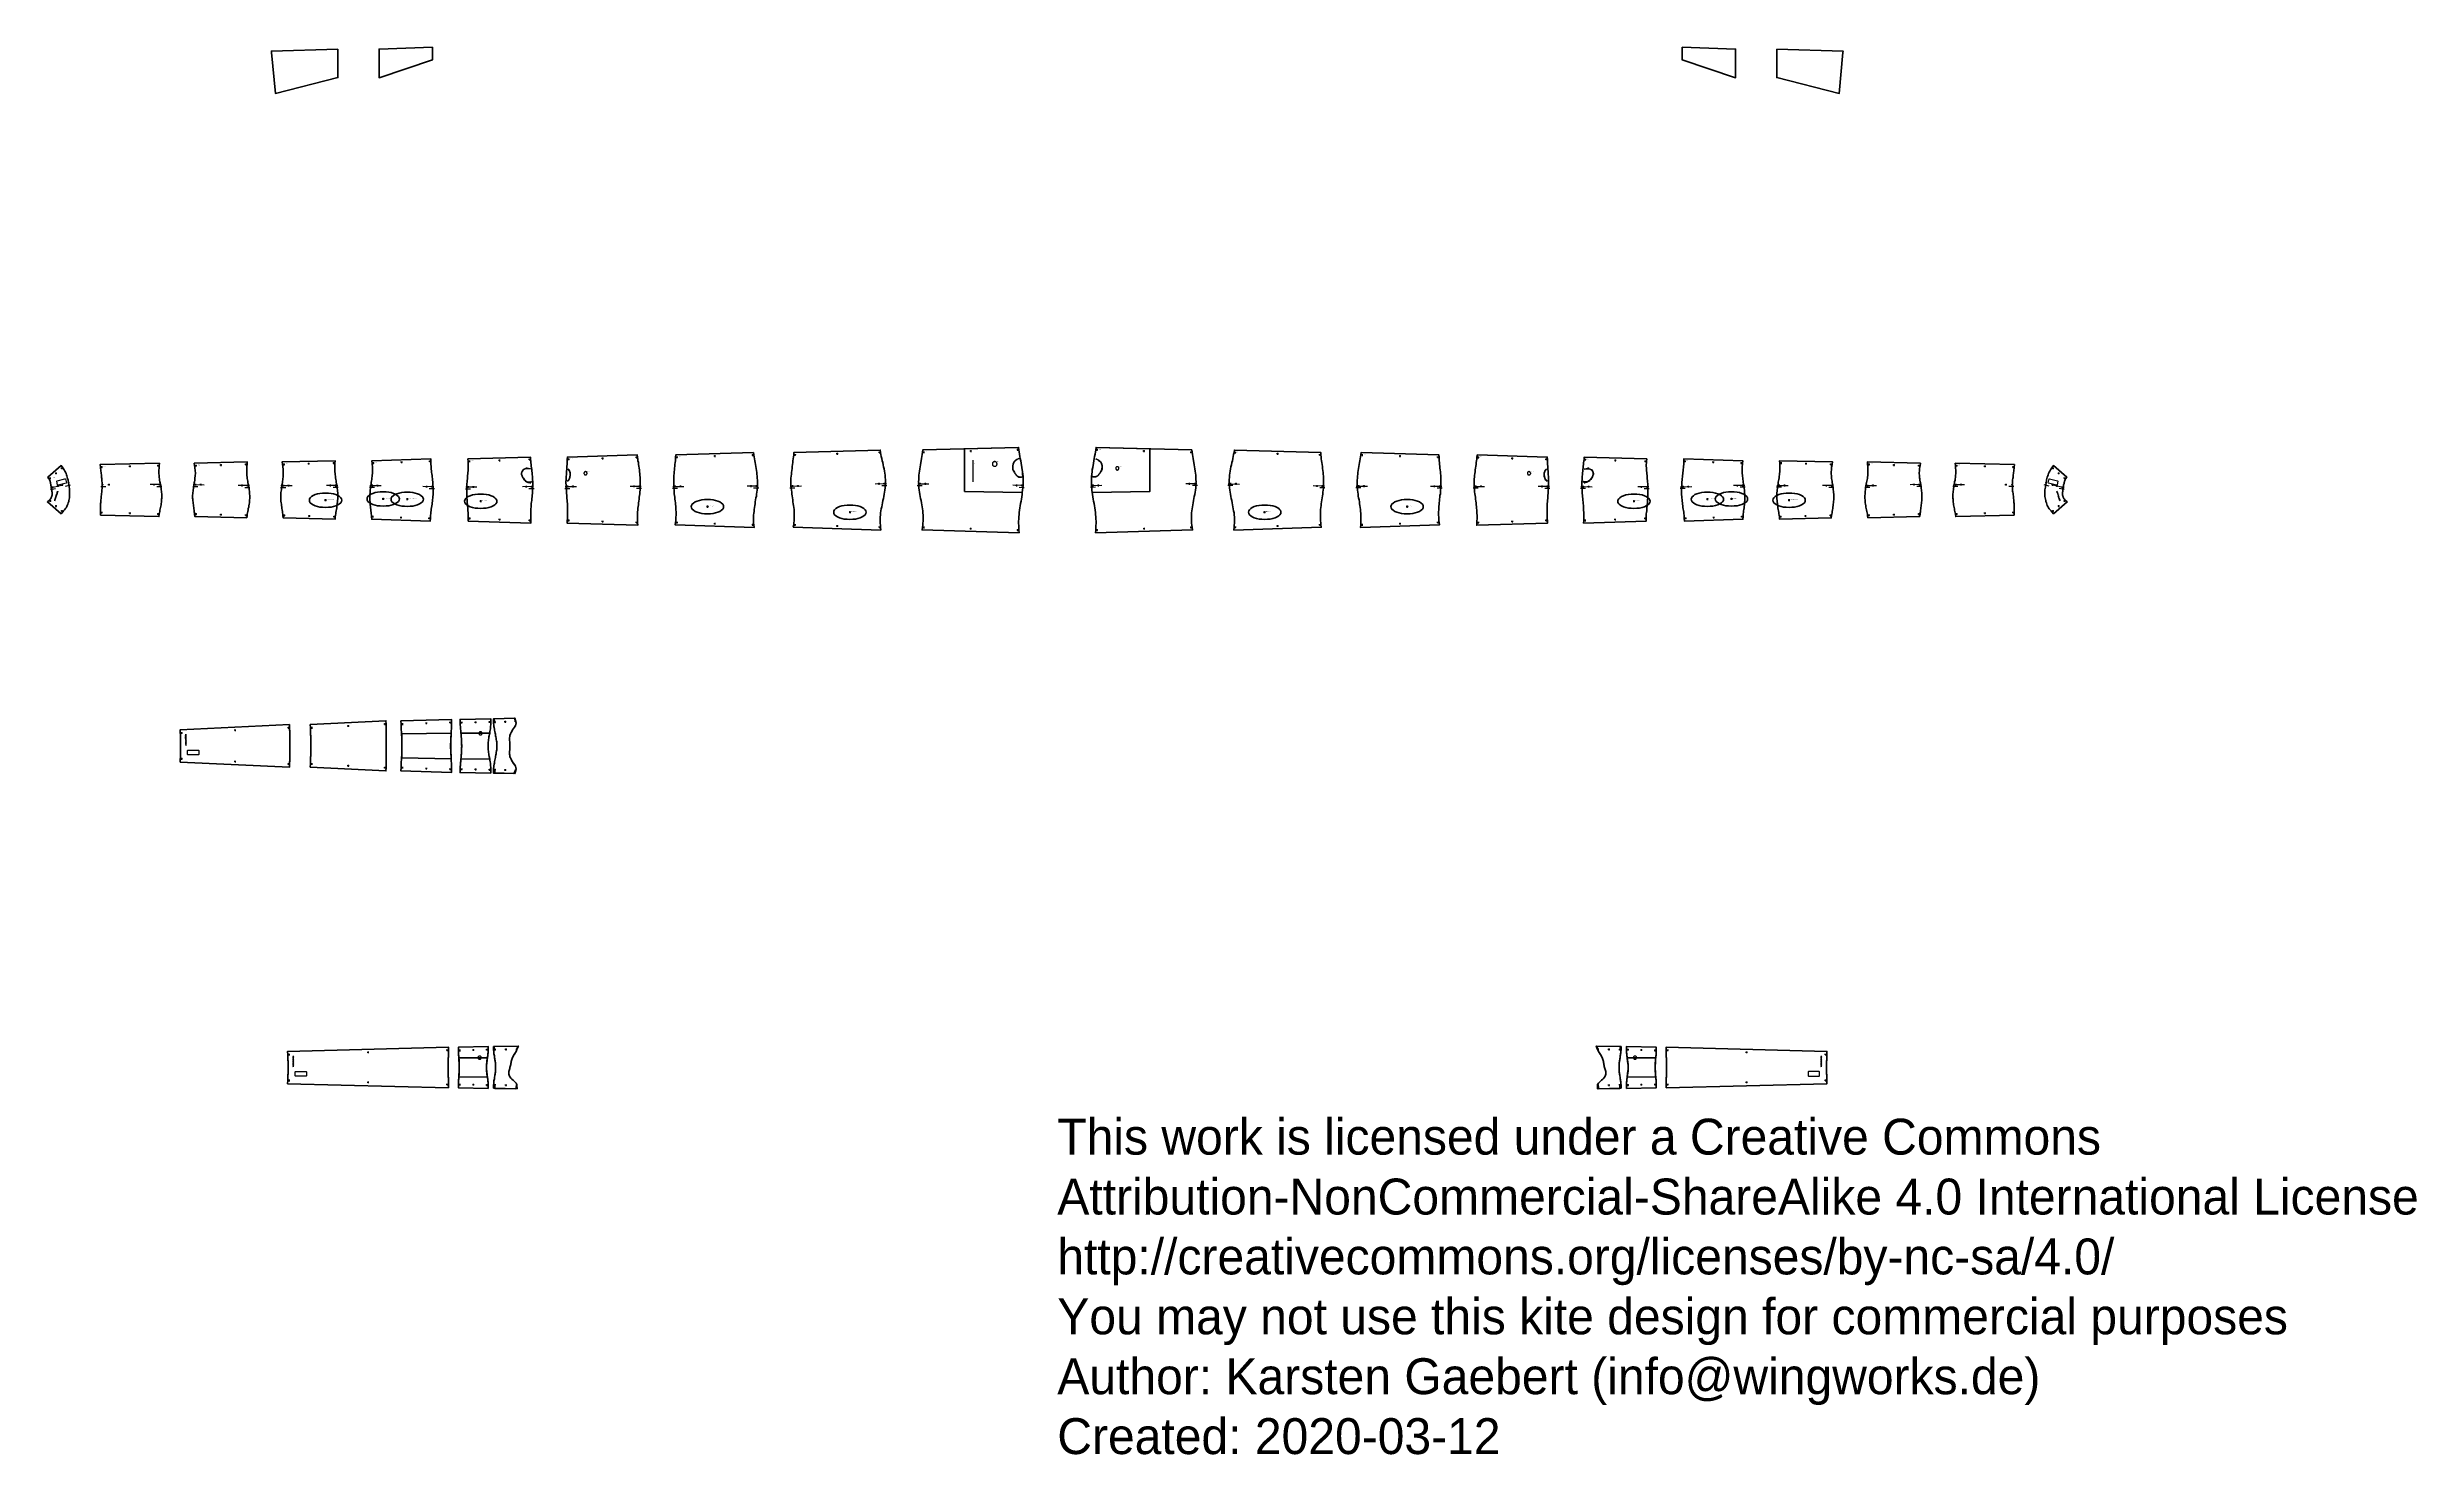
# Model space of a CAD drawing. Header units: millimetres. Extents: x -5624 to 7569, y -5370 to 2464.
import ezdxf

# ---------------------------------------------------------------- set-up
doc = ezdxf.new("R2010")
doc.units = ezdxf.units.MM
doc.layers.add('CUT', color=6, linetype='Continuous', lineweight=50)
doc.layers.add('DRILL', color=2, linetype='Continuous', lineweight=35)
doc.layers.add('PEN', color=5, linetype='Continuous')
doc.layers.add('TEXT', color=3, linetype='Continuous')

# ---------------------------------------------------------------- blocks, each defined once
blk = doc.blocks.new('dacron UV-STRUT-1-SEGMENT-0_(0)')
at = {"layer": 'CUT'}
blk.add_lwpolyline([(2, 0), (4, 7), (3, 16), (0, 24), (-5, 31), (-10, 39), (-15, 47), (-20, 54), (-24, 62), (-27, 69), (-30, 76), (-31, 84), (-32, 91), (-32, 98), (-32, 106), (-31, 113), (-30, 121), (-30, 128), (-30, 136), (-30, 143), (-30, 151), (-31, 158), (-32, 166), (-32, 173), (-32, 181), (-31, 188), (-30, 195), (-27, 203), (-24, 210), (-20, 217), (-15, 225), (-10, 233), (-5, 240), (0, 248), (3, 256), (4, 264), (2, 272), (-2, 290), (-122, 286), (-121, 268), (-121, 261), (-120, 253), (-119, 245), (-118, 238), (-117, 230), (-116, 223), (-114, 216), (-113, 208), (-111, 201), (-110, 193), (-108, 186), (-107, 179), (-106, 172), (-105, 164), (-104, 157), (-103, 150), (-103, 143), (-103, 136), (-103, 129), (-103, 122), (-104, 114), (-105, 107), (-106, 100), (-107, 93), (-108, 86), (-110, 78), (-111, 71), (-113, 64), (-114, 56), (-116, 49), (-117, 41), (-118, 34), (-119, 26), (-120, 19), (-121, 11), (-121, 4), (-122, -15), (-2, -18), (2, 0)], dxfattribs=at)
at = {"layer": 'PEN'}
for p, q in [((-109, 268), (-119, 268)), ((-114, 273), (-114, 263)), ((-52, 270), (-62, 270)), ((-57, 275), (-57, 265)), ((5, 272), (-5, 272)), ((0, 277), (0, 267)), ((-109, 3), (-119, 3)), ((-114, 8), (-114, -2)), ((-52, 2), (-62, 2)), ((-57, 7), (-57, -3)), ((5, 0), (-5, 0)), ((0, 5), (0, -5))]:
    blk.add_line(p, q, dxfattribs=at)
blk = doc.blocks.new('dacron UV-STRUT-1-SEGMENT-1_(1)')
at = {"layer": 'CUT'}
blk.add_lwpolyline([(7, 0), (7, 7), (7, 15), (6, 23), (6, 30), (5, 38), (4, 45), (2, 53), (1, 60), (0, 68), (-2, 75), (-3, 83), (-4, 90), (-5, 97), (-6, 104), (-7, 112), (-8, 119), (-8, 126), (-8, 133), (-8, 140), (-8, 147), (-7, 154), (-6, 162), (-5, 169), (-4, 176), (-3, 183), (-2, 191), (0, 198), (1, 206), (2, 213), (4, 221), (5, 228), (6, 236), (6, 243), (7, 251), (7, 259), (7, 266), (7, 284), (-164, 281), (-163, 263), (-163, 255), (-163, 248), (-162, 241), (-162, 233), (-161, 226), (-160, 219), (-160, 212), (-159, 204), (-158, 197), (-158, 190), (-157, 183), (-156, 176), (-156, 169), (-155, 161), (-155, 154), (-155, 147), (-155, 140), (-154, 133), (-155, 126), (-155, 119), (-155, 112), (-155, 105), (-156, 97), (-156, 90), (-157, 83), (-158, 76), (-158, 69), (-159, 62), (-160, 54), (-160, 47), (-161, 40), (-162, 33), (-162, 25), (-163, 18), (-163, 11), (-163, 3), (-164, -15), (7, -18), (7, 0)], dxfattribs=at)
at = {"layer": 'PEN'}
for p, q in [((-156, 268), (-156, 258)), ((-73, 264), (-83, 264)), ((-78, 269), (-78, 259)), ((5, 266), (-5, 266)), ((0, 271), (0, 261)), ((-151, 263), (-161, 263)), ((-151, 3), (-161, 3)), ((-156, 8), (-156, -2)), ((-73, 2), (-83, 2)), ((-78, 7), (-78, -3)), ((5, 0), (-5, 0)), ((0, 5), (0, -5))]:
    blk.add_line(p, q, dxfattribs=at)
blk.add_lwpolyline([(-50, 212), (-51, 212), (-52, 212), (-53, 212), (-54, 211), (-54, 211), (-55, 210), (-56, 210), (-57, 209), (-57, 208), (-58, 208), (-58, 207), (-59, 206), (-59, 205), (-59, 204), (-59, 203), (-59, 202), (-59, 201), (-59, 200), (-58, 199), (-58, 199), (-57, 198), (-57, 197), (-56, 196), (-55, 196), (-54, 195), (-54, 195), (-53, 194), (-52, 194), (-51, 194), (-50, 194), (-49, 194), (-48, 194), (-47, 194), (-46, 195), (-46, 195), (-45, 196), (-44, 196), (-43, 197), (-43, 198), (-42, 199), (-42, 199), (-41, 200), (-41, 201), (-41, 202), (-41, 203), (-41, 204), (-41, 205), (-41, 206), (-42, 207), (-42, 208), (-43, 208), (-43, 209), (-44, 210), (-45, 210), (-46, 211), (-46, 211), (-47, 212), (-48, 212), (-49, 212)], dxfattribs=at)
blk = doc.blocks.new('dacron UV-STRUT-1-SEGMENT-2_(2)')
at = {"layer": 'CUT'}
blk.add_lwpolyline([(7, 0), (7, 7), (7, 14), (7, 22), (7, 29), (7, 36), (6, 44), (6, 51), (6, 58), (5, 65), (5, 73), (4, 80), (4, 87), (3, 94), (3, 101), (3, 109), (2, 116), (2, 123), (2, 130), (2, 137), (2, 144), (3, 151), (3, 159), (3, 166), (4, 173), (4, 180), (5, 187), (5, 195), (6, 202), (6, 209), (6, 216), (7, 224), (7, 231), (7, 238), (7, 246), (7, 253), (7, 260), (7, 278), (-274, 269), (-273, 251), (-273, 244), (-273, 237), (-272, 231), (-272, 224), (-272, 217), (-271, 210), (-271, 204), (-271, 197), (-271, 190), (-270, 184), (-270, 177), (-270, 170), (-269, 163), (-269, 157), (-269, 150), (-269, 143), (-269, 137), (-269, 130), (-269, 123), (-269, 117), (-269, 110), (-269, 103), (-269, 97), (-270, 90), (-270, 83), (-270, 76), (-271, 70), (-271, 63), (-271, 56), (-271, 50), (-272, 43), (-272, 36), (-272, 29), (-273, 23), (-273, 16), (-273, 9), (-274, -9), (7, -18), (7, 0)], dxfattribs=at)
at = {"layer": 'PEN'}
for p, q in [((0, 265), (0, 255)), ((-261, 251), (-271, 251)), ((-266, 256), (-266, 246)), ((-128, 256), (-138, 256)), ((-133, 261), (-133, 251)), ((5, 260), (-5, 260)), ((-261, 9), (-271, 9)), ((-266, 14), (-266, 4)), ((-128, 4), (-138, 4)), ((-133, 9), (-133, -1)), ((5, 0), (-5, 0)), ((0, 5), (0, -5))]:
    blk.add_line(p, q, dxfattribs=at)
blk = doc.blocks.new('dacron UV-STRUT-1-SEGMENT-3_(3)')
at = {"layer": 'CUT'}
blk.add_lwpolyline([(7, 0), (7, 6), (8, 13), (8, 20), (8, 27), (8, 34), (8, 40), (8, 47), (8, 54), (8, 61), (8, 67), (8, 74), (8, 81), (8, 88), (8, 94), (8, 101), (8, 108), (8, 115), (8, 121), (8, 128), (8, 135), (8, 141), (8, 148), (8, 155), (8, 162), (8, 168), (8, 175), (8, 182), (8, 189), (8, 195), (8, 202), (8, 209), (8, 216), (8, 222), (8, 229), (7, 236), (7, 243), (6, 261), (-415, 240), (-414, 222), (-414, 216), (-414, 211), (-413, 205), (-413, 200), (-413, 194), (-413, 188), (-413, 183), (-412, 177), (-412, 172), (-412, 166), (-412, 160), (-412, 155), (-412, 149), (-412, 144), (-411, 138), (-411, 132), (-411, 127), (-411, 121), (-411, 116), (-411, 110), (-411, 104), (-412, 99), (-412, 93), (-412, 88), (-412, 82), (-412, 77), (-412, 71), (-412, 65), (-413, 60), (-413, 54), (-413, 49), (-413, 43), (-413, 37), (-414, 32), (-414, 26), (-414, 21), (-415, 3), (6, -18), (7, 0)], dxfattribs=at)
at = {"layer": 'PEN'}
for p, q in [((-402, 222), (-412, 222)), ((-407, 227), (-407, 217)), ((-199, 232), (-209, 232)), ((-204, 237), (-204, 227)), ((5, 242), (-5, 242)), ((0, 247), (0, 237)), ((-402, 20), (-412, 20)), ((-407, 25), (-407, 15)), ((-199, 10), (-209, 10)), ((-204, 15), (-204, 5)), ((5, 0), (-5, 0)), ((0, 5), (0, -5))]:
    blk.add_line(p, q, dxfattribs=at)
blk = doc.blocks.new('dacron UV-STRUT-1-SEGMENT-4_(4)')
at = {"layer": 'CUT'}
blk.add_lwpolyline([(7, 0), (7, 5), (7, 11), (8, 17), (8, 22), (8, 28), (8, 33), (8, 39), (9, 45), (9, 50), (9, 56), (9, 62), (9, 67), (9, 73), (9, 79), (9, 84), (9, 90), (9, 95), (9, 101), (9, 107), (9, 112), (9, 118), (9, 124), (9, 129), (9, 135), (9, 140), (9, 146), (9, 152), (9, 157), (8, 163), (8, 169), (8, 174), (8, 180), (8, 185), (7, 191), (7, 197), (7, 202), (6, 220), (-602, 191), (-602, 173), (-601, 169), (-601, 165), (-601, 161), (-601, 157), (-601, 153), (-601, 149), (-600, 145), (-600, 141), (-600, 137), (-600, 133), (-600, 129), (-600, 125), (-600, 121), (-600, 117), (-600, 113), (-600, 109), (-600, 105), (-600, 101), (-600, 97), (-600, 93), (-600, 89), (-600, 85), (-600, 81), (-600, 77), (-600, 73), (-600, 69), (-600, 65), (-600, 61), (-600, 57), (-601, 53), (-601, 49), (-601, 45), (-601, 41), (-601, 37), (-601, 33), (-602, 29), (-602, 11), (6, -18), (7, 0)], dxfattribs=at)
at = {"layer": 'PEN'}
for p, q in [((-590, 173), (-600, 173)), ((-595, 178), (-595, 168)), ((-292, 188), (-302, 188)), ((-297, 193), (-297, 183)), ((5, 202), (-5, 202)), ((0, 207), (0, 197)), ((-590, 29), (-600, 29)), ((-595, 34), (-595, 24)), ((-292, 14), (-302, 14)), ((-297, 19), (-297, 9)), ((5, 0), (-5, 0)), ((0, 5), (0, -5))]:
    blk.add_line(p, q, dxfattribs=at)
blk.add_lwpolyline([(-567, 106), (-573, 106), (-567, 109), (-573, 112), (-567, 115), (-573, 118), (-567, 121), (-573, 124), (-567, 127), (-573, 130), (-567, 133), (-573, 136), (-568, 139), (-574, 142), (-568, 145), (-574, 148), (-568, 151), (-574, 154), (-568, 157), (-574, 160), (-568, 163), (-574, 163)], dxfattribs=at)
blk.add_lwpolyline([(-560, 52), (-562, 54), (-562, 75), (-560, 77), (-500, 77), (-498, 75), (-498, 54), (-500, 52)], close=True, dxfattribs=at)
blk = doc.blocks.new('dacron UV-STRUT-5-SEGMENT-0_(5)')
at = {"layer": 'CUT'}
blk.add_lwpolyline([(2, 0), (2, 6), (-2, 12), (-8, 18), (-14, 24), (-20, 30), (-26, 35), (-32, 41), (-36, 46), (-39, 52), (-42, 57), (-43, 62), (-44, 67), (-44, 73), (-43, 78), (-42, 83), (-40, 89), (-38, 94), (-37, 100), (-35, 106), (-34, 111), (-33, 117), (-32, 122), (-31, 128), (-30, 133), (-29, 139), (-27, 144), (-25, 150), (-23, 155), (-20, 161), (-17, 166), (-13, 172), (-10, 178), (-6, 183), (-3, 189), (-1, 195), (2, 200), (10, 219), (-128, 216), (-128, 198), (-127, 193), (-127, 187), (-127, 182), (-126, 176), (-125, 170), (-124, 165), (-124, 159), (-123, 154), (-122, 148), (-121, 143), (-120, 138), (-119, 132), (-118, 127), (-118, 122), (-117, 116), (-117, 111), (-117, 106), (-117, 101), (-117, 95), (-117, 90), (-117, 85), (-118, 79), (-118, 74), (-119, 69), (-120, 63), (-121, 58), (-122, 53), (-123, 47), (-124, 42), (-124, 36), (-125, 31), (-126, 25), (-127, 20), (-127, 14), (-127, 8), (-128, 3), (-128, -15), (3, -18), (2, 0)], dxfattribs=at)
at = {"layer": 'PEN'}
for p, q in [((-116, 199), (-126, 199)), ((-121, 204), (-121, 194)), ((-55, 200), (-65, 200)), ((-60, 205), (-60, 195)), ((5, 201), (-5, 201)), ((0, 206), (0, 196)), ((-116, 3), (-126, 3)), ((-121, 8), (-121, -2)), ((-55, 1), (-65, 1)), ((-60, 6), (-60, -4)), ((5, 0), (-5, 0)), ((0, 5), (0, -5))]:
    blk.add_line(p, q, dxfattribs=at)
blk = doc.blocks.new('dacron UV-STRUT-5-SEGMENT-1_(6)')
at = {"layer": 'CUT'}
blk.add_lwpolyline([(7, 0), (7, 6), (7, 11), (7, 17), (6, 22), (6, 28), (5, 34), (4, 39), (4, 45), (3, 50), (2, 56), (1, 61), (0, 66), (0, 72), (-1, 77), (-1, 82), (-2, 88), (-2, 93), (-2, 98), (-2, 104), (-2, 109), (-1, 114), (-1, 119), (0, 125), (0, 130), (1, 135), (2, 141), (3, 146), (4, 152), (4, 157), (5, 163), (6, 168), (6, 174), (7, 180), (7, 185), (7, 191), (7, 197), (7, 215), (-158, 211), (-158, 193), (-158, 188), (-158, 183), (-157, 177), (-157, 172), (-157, 167), (-156, 161), (-156, 156), (-156, 151), (-155, 145), (-155, 140), (-155, 135), (-154, 130), (-154, 124), (-154, 119), (-153, 114), (-153, 109), (-153, 103), (-153, 98), (-153, 93), (-153, 88), (-153, 83), (-154, 77), (-154, 72), (-154, 67), (-155, 62), (-155, 56), (-155, 51), (-156, 46), (-156, 41), (-156, 35), (-157, 30), (-157, 25), (-157, 19), (-158, 14), (-158, 9), (-158, 3), (-158, -15), (7, -18), (7, 0)], dxfattribs=at)
at = {"layer": 'PEN'}
for p, q in [((-146, 193), (-156, 193)), ((-151, 198), (-151, 188)), ((-70, 195), (-80, 195)), ((-75, 200), (-75, 190)), ((5, 197), (-5, 197)), ((0, 202), (0, 192)), ((-146, 3), (-156, 3)), ((-151, 8), (-151, -2)), ((-70, 2), (-80, 2)), ((-75, 7), (-75, -3)), ((5, 0), (-5, 0)), ((0, 5), (0, -5))]:
    blk.add_line(p, q, dxfattribs=at)
blk.add_lwpolyline([(-40, 162), (-41, 162), (-42, 162), (-43, 162), (-44, 161), (-44, 161), (-45, 161), (-46, 160), (-47, 159), (-47, 159), (-48, 158), (-48, 157), (-49, 156), (-49, 155), (-49, 154), (-49, 153), (-49, 152), (-49, 151), (-49, 150), (-48, 150), (-48, 149), (-47, 148), (-47, 147), (-46, 147), (-45, 146), (-44, 145), (-44, 145), (-43, 145), (-42, 144), (-41, 144), (-40, 144), (-39, 144), (-38, 144), (-37, 145), (-36, 145), (-35, 145), (-35, 146), (-34, 147), (-33, 147), (-33, 148), (-32, 149), (-32, 150), (-31, 150), (-31, 151), (-31, 152), (-31, 153), (-31, 154), (-31, 155), (-31, 156), (-32, 157), (-32, 158), (-33, 159), (-33, 159), (-34, 160), (-35, 161), (-35, 161), (-36, 161), (-37, 162), (-38, 162), (-39, 162)], dxfattribs=at)
blk = doc.blocks.new('dacron UV-STRUT-5-SEGMENT-2_(7)')
at = {"layer": 'CUT'}
blk.add_lwpolyline([(7, 0), (7, 5), (7, 11), (7, 16), (7, 21), (7, 27), (7, 32), (7, 37), (6, 43), (6, 48), (6, 53), (6, 59), (5, 64), (5, 69), (5, 74), (5, 80), (5, 85), (5, 90), (5, 95), (5, 101), (5, 106), (5, 111), (5, 116), (5, 121), (5, 127), (6, 132), (6, 137), (6, 143), (6, 148), (7, 153), (7, 159), (7, 164), (7, 169), (7, 175), (7, 180), (7, 185), (7, 191), (7, 209), (-888, 185), (-887, 167), (-887, 163), (-887, 159), (-887, 155), (-887, 151), (-887, 147), (-887, 143), (-887, 139), (-887, 135), (-886, 131), (-886, 127), (-886, 123), (-886, 119), (-886, 115), (-886, 111), (-886, 107), (-886, 103), (-886, 99), (-886, 95), (-886, 91), (-886, 87), (-886, 83), (-886, 79), (-886, 75), (-886, 71), (-886, 67), (-886, 63), (-886, 59), (-887, 55), (-887, 51), (-887, 47), (-887, 43), (-887, 39), (-887, 35), (-887, 31), (-887, 27), (-887, 23), (-888, 5), (7, -18), (7, 0)], dxfattribs=at)
at = {"layer": 'PEN'}
for p, q in [((-875, 167), (-885, 167)), ((-880, 172), (-880, 162)), ((-435, 179), (-445, 179)), ((-440, 184), (-440, 174)), ((5, 191), (-5, 191)), ((0, 196), (0, 186)), ((-875, 23), (-885, 23)), ((-880, 28), (-880, 18)), ((-435, 12), (-445, 12)), ((-440, 17), (-440, 7)), ((5, 0), (-5, 0)), ((0, 5), (0, -5))]:
    blk.add_line(p, q, dxfattribs=at)
blk.add_lwpolyline([(-853, 100), (-859, 100), (-853, 103), (-859, 106), (-853, 109), (-859, 112), (-853, 115), (-859, 118), (-853, 121), (-860, 124), (-854, 127), (-860, 130), (-854, 133), (-860, 136), (-854, 139), (-860, 142), (-854, 145), (-860, 148), (-854, 151), (-860, 154), (-854, 157), (-860, 157)], dxfattribs=at)
blk.add_lwpolyline([(-845, 47), (-847, 49), (-847, 70), (-845, 72), (-785, 72), (-783, 70), (-783, 49), (-785, 47)], close=True, dxfattribs=at)
blk = doc.blocks.new('dacron UV-LE-1_(8)')
at = {"layer": 'CUT'}
blk.add_lwpolyline([(7, 1), (9, -11), (11, -24), (13, -36), (15, -48), (17, -61), (20, -73), (22, -85), (24, -98), (26, -110), (27, -123), (29, -136), (30, -148), (30, -161), (30, -173), (30, -186), (30, -198), (26, -198), (30, -200), (29, -211), (28, -224), (26, -236), (25, -249), (23, -261), (21, -274), (19, -286), (16, -299), (14, -311), (12, -323), (11, -336), (9, -348), (8, -360), (7, -373), (6, -385), (5, -397), (5, -409), (6, -421), (6, -434), (7, -446), (8, -461), (-532, -445), (-530, -431), (-528, -419), (-527, -408), (-526, -397), (-526, -385), (-526, -374), (-526, -363), (-527, -351), (-528, -340), (-530, -329), (-531, -317), (-533, -306), (-536, -294), (-538, -282), (-540, -271), (-542, -259), (-545, -248), (-547, -236), (-548, -224), (-550, -212), (-551, -201), (-551, -190), (-548, -188), (-551, -188), (-552, -177), (-551, -165), (-551, -153), (-550, -141), (-549, -130), (-547, -118), (-545, -106), (-543, -94), (-541, -83), (-539, -71), (-537, -60), (-535, -48), (-533, -36), (-531, -25), (-530, -13), (-528, 0), (5, 14), (7, 1)], dxfattribs=at)
at = {"layer": 'PEN'}
for p, q in [((5, 0), (-5, 0)), ((0, 5), (0, -5)), ((-518, -14), (-528, -14)), ((-523, -9), (-523, -19)), ((-256, -7), (-266, -7)), ((-261, -2), (-261, -12)), ((-559, -198), (-531, -199)), ((-556, -188), (-494, -189)), ((-539, -188), (-549, -188)), ((-544, -183), (-544, -193)), ((-509, -189), (-519, -189)), ((-514, -184), (-514, -194)), ((35, -199), (-27, -197)), ((-2, -198), (-12, -198)), ((-7, -193), (-7, -203)), ((9, -208), (37, -209)), ((28, -198), (18, -198)), ((23, -193), (23, -203)), ((-518, -432), (-528, -432)), ((-523, -427), (-523, -437)), ((-257, -439), (-267, -439)), ((-262, -434), (-262, -444)), ((5, -447), (-5, -447)), ((0, -442), (0, -452))]:
    blk.add_line(p, q, dxfattribs=at)
blk.add_lwpolyline([(-250, -57), (-250, -177)], dxfattribs=at)
blk.add_lwpolyline([(-127, -65), (-129, -65), (-130, -65), (-131, -66), (-133, -66), (-134, -67), (-135, -68), (-136, -68), (-137, -69), (-138, -70), (-139, -72), (-139, -73), (-140, -74), (-140, -75), (-140, -77), (-140, -78), (-140, -79), (-140, -81), (-140, -82), (-139, -83), (-139, -85), (-138, -86), (-137, -87), (-136, -88), (-135, -89), (-134, -89), (-133, -90), (-131, -90), (-130, -91), (-129, -91), (-127, -91), (-126, -91), (-125, -91), (-123, -90), (-122, -90), (-121, -89), (-120, -89), (-119, -88), (-118, -87), (-117, -86), (-116, -85), (-115, -83), (-115, -82), (-115, -81), (-114, -79), (-114, -78), (-114, -77), (-115, -75), (-115, -74), (-115, -73), (-116, -72), (-117, -70), (-118, -69), (-119, -68), (-120, -68), (-121, -67), (-122, -66), (-123, -66), (-125, -65), (-126, -65)], close=True, dxfattribs=at)
for points in [[(7, -48), (-15, -61), (-25, -74), (-29, -87), (-29, -100), (-26, -113), (-20, -125), (-10, -138), (6, -151), (22, -152)], [(8, -50), (-14, -62), (-23, -75), (-27, -87), (-27, -100), (-24, -112), (-18, -124), (-9, -137), (6, -149), (23, -150)]]:
    blk.add_spline(points, degree=3, dxfattribs=at)
at = {"layer": 'TEXT'}
for s, p in [('LE-1 R', (-513, -12)), ('Zipper', (-248, -77)), ('Inflate', (-117, -65))]:
    blk.add_text(s, height=3, dxfattribs=at).set_placement(p)
blk = doc.blocks.new('dacron UV-LE-2_(9)')
at = {"layer": 'CUT'}
blk.add_lwpolyline([(7, 1), (9, -10), (11, -22), (14, -33), (16, -45), (19, -56), (21, -68), (24, -79), (26, -91), (28, -103), (30, -114), (32, -126), (33, -138), (34, -150), (34, -162), (34, -172), (30, -173), (34, -175), (33, -185), (32, -197), (31, -209), (29, -221), (27, -232), (25, -244), (23, -256), (20, -267), (18, -279), (15, -290), (13, -302), (11, -313), (9, -325), (7, -336), (6, -347), (5, -359), (5, -370), (5, -381), (5, -393), (6, -404), (7, -416), (8, -431), (-479, -416), (-477, -402), (-476, -391), (-475, -380), (-474, -370), (-474, -359), (-474, -349), (-474, -338), (-475, -327), (-475, -317), (-476, -306), (-478, -295), (-479, -285), (-481, -274), (-482, -263), (-484, -252), (-485, -241), (-487, -231), (-488, -220), (-490, -209), (-491, -198), (-491, -188), (-488, -186), (-492, -186), (-492, -176), (-492, -165), (-492, -154), (-492, -143), (-491, -132), (-490, -121), (-489, -110), (-488, -99), (-486, -88), (-485, -77), (-483, -66), (-482, -56), (-481, -45), (-479, -34), (-478, -23), (-477, -13), (-476, 1), (5, 14), (7, 1)], dxfattribs=at)
at = {"layer": 'DRILL'}
for p, q in [((-158, -332), (-168, -332)), ((-163, -327), (-163, -337))]:
    blk.add_line(p, q, dxfattribs=at)
at = {"layer": 'PEN'}
for p, q in [((5, 0), (-5, 0)), ((0, 5), (0, -5)), ((-465, -13), (-475, -13)), ((-470, -8), (-470, -18)), ((-230, -7), (-240, -7)), ((-235, -2), (-235, -12)), ((-498, -197), (-470, -196)), ((-496, -187), (-434, -185)), ((-479, -186), (-489, -186)), ((-484, -181), (-484, -191)), ((-449, -186), (-459, -186)), ((-454, -181), (-454, -191)), ((39, -173), (-23, -175)), ((2, -174), (-8, -174)), ((-3, -169), (-3, -179)), ((13, -184), (41, -183)), ((32, -173), (22, -173)), ((27, -168), (27, -178)), ((-158, -332), (-168, -332)), ((-163, -327), (-163, -337)), ((-465, -403), (-475, -403)), ((-470, -398), (-470, -408)), ((-230, -409), (-240, -409)), ((-235, -404), (-235, -414)), ((5, -416), (-5, -416)), ((0, -411), (0, -421))]:
    blk.add_line(p, q, dxfattribs=at)
at = {"layer": 'TEXT'}
blk.add_text('LE-2 R', height=3, dxfattribs=at).set_placement((-460, -11))
at = {"layer": 'text'}
blk.add_text('Bridle Segment-2', height=3, dxfattribs=at).set_placement((-160, -330))
blk = doc.blocks.new('dacron UV-LE-3_(10)')
at = {"layer": 'CUT'}
blk.add_lwpolyline([(7, 1), (8, -10), (10, -20), (12, -31), (14, -42), (16, -53), (18, -63), (20, -74), (21, -85), (23, -96), (24, -107), (26, -118), (26, -129), (27, -140), (27, -151), (27, -162), (27, -172), (23, -172), (27, -174), (26, -184), (25, -195), (24, -206), (22, -217), (21, -228), (19, -238), (17, -249), (15, -260), (14, -271), (12, -281), (10, -292), (9, -303), (8, -313), (7, -324), (6, -335), (6, -345), (6, -356), (6, -367), (6, -377), (7, -388), (8, -403), (-431, -389), (-429, -375), (-428, -365), (-427, -355), (-427, -345), (-426, -335), (-426, -325), (-426, -315), (-427, -305), (-427, -295), (-428, -285), (-429, -275), (-430, -265), (-431, -255), (-432, -245), (-433, -235), (-434, -225), (-436, -215), (-437, -205), (-437, -195), (-438, -184), (-439, -175), (-435, -174), (-439, -173), (-439, -164), (-439, -154), (-439, -144), (-439, -133), (-439, -123), (-438, -113), (-437, -103), (-436, -93), (-435, -82), (-434, -72), (-433, -62), (-432, -52), (-431, -42), (-430, -32), (-430, -22), (-429, -12), (-428, 1), (5, 14), (7, 1)], dxfattribs=at)
at = {"layer": 'DRILL'}
for p, q in [((-246, -287), (-256, -287)), ((-251, -282), (-251, -292))]:
    blk.add_line(p, q, dxfattribs=at)
at = {"layer": 'PEN'}
for p, q in [((5, 0), (-5, 0)), ((0, 5), (0, -5)), ((-417, -12), (-427, -12)), ((-422, -7), (-422, -17)), ((-206, -6), (-216, -6)), ((-211, -1), (-211, -11)), ((-446, -184), (-418, -184)), ((-444, -174), (-382, -174)), ((-427, -174), (-437, -174)), ((-432, -169), (-432, -179)), ((-397, -174), (-407, -174)), ((-402, -169), (-402, -179)), ((32, -172), (-30, -173)), ((-5, -173), (-15, -173)), ((-10, -168), (-10, -178)), ((6, -183), (34, -182)), ((25, -172), (15, -172)), ((20, -167), (20, -177)), ((-417, -376), (-427, -376)), ((-422, -371), (-422, -381)), ((-246, -287), (-256, -287)), ((-251, -282), (-251, -292)), ((-206, -382), (-216, -382)), ((-211, -377), (-211, -387)), ((5, -388), (-5, -388)), ((0, -383), (0, -393))]:
    blk.add_line(p, q, dxfattribs=at)
at = {"layer": 'TEXT'}
blk.add_text('LE-3 R', height=3, dxfattribs=at).set_placement((-412, -10))
at = {"layer": 'text'}
blk.add_text('Bridle Segment-3', height=3, dxfattribs=at).set_placement((-248, -285))
blk = doc.blocks.new('dacron UV-LE-4_(11)')
at = {"layer": 'CUT'}
blk.add_lwpolyline([(7, 1), (8, -9), (9, -19), (11, -29), (12, -39), (14, -49), (15, -59), (17, -69), (18, -80), (19, -90), (20, -100), (21, -110), (22, -120), (22, -131), (22, -141), (22, -151), (22, -160), (18, -161), (22, -162), (21, -172), (21, -182), (20, -192), (19, -202), (17, -212), (16, -222), (15, -232), (14, -243), (12, -253), (11, -263), (10, -273), (9, -283), (8, -293), (7, -302), (7, -312), (6, -322), (6, -332), (6, -342), (7, -352), (7, -362), (8, -377), (-386, -365), (-385, -350), (-384, -341), (-384, -332), (-383, -322), (-383, -313), (-383, -304), (-383, -294), (-383, -285), (-383, -276), (-384, -266), (-384, -257), (-385, -248), (-386, -238), (-387, -229), (-387, -219), (-388, -210), (-389, -201), (-390, -191), (-390, -182), (-391, -172), (-391, -164), (-388, -162), (-391, -161), (-391, -153), (-392, -144), (-392, -134), (-391, -124), (-391, -115), (-391, -105), (-390, -96), (-390, -86), (-389, -77), (-388, -67), (-388, -58), (-387, -49), (-386, -39), (-386, -30), (-385, -21), (-385, -11), (-384, 2), (5, 14), (7, 1)], dxfattribs=at)
at = {"layer": 'PEN'}
for p, q in [((5, 0), (-5, 0)), ((0, 5), (0, -5)), ((-373, -11), (-383, -11)), ((-378, -6), (-378, -16)), ((-184, -6), (-194, -6)), ((-189, -1), (-189, -11)), ((-398, -172), (-370, -172)), ((-396, -162), (-334, -162)), ((-379, -162), (-389, -162)), ((-384, -157), (-384, -167)), ((-349, -162), (-359, -162)), ((-354, -157), (-354, -167)), ((27, -161), (-35, -161)), ((-10, -161), (-20, -161)), ((-15, -156), (-15, -166)), ((1, -171), (29, -171)), ((20, -161), (10, -161)), ((15, -156), (15, -166)), ((-373, -351), (-383, -351)), ((-378, -346), (-378, -356)), ((-184, -357), (-194, -357)), ((-189, -352), (-189, -362)), ((5, -363), (-5, -363)), ((0, -358), (0, -368))]:
    blk.add_line(p, q, dxfattribs=at)
blk.add_lwpolyline([(-283, -79), (-284, -79), (-285, -80), (-286, -80), (-286, -80), (-287, -81), (-288, -81), (-289, -82), (-289, -82), (-290, -83), (-291, -84), (-291, -85), (-291, -86), (-292, -87), (-292, -87), (-292, -88), (-292, -89), (-292, -90), (-291, -91), (-291, -92), (-291, -93), (-290, -94), (-289, -94), (-289, -95), (-288, -96), (-287, -96), (-286, -97), (-286, -97), (-285, -97), (-284, -97), (-283, -97), (-282, -97), (-281, -97), (-280, -97), (-279, -97), (-278, -96), (-277, -96), (-277, -95), (-276, -94), (-275, -94), (-275, -93), (-275, -92), (-274, -91), (-274, -90), (-274, -89), (-274, -88), (-274, -87), (-274, -87), (-274, -86), (-275, -85), (-275, -84), (-275, -83), (-276, -82), (-277, -82), (-277, -81), (-278, -81), (-279, -80), (-280, -80), (-281, -80), (-282, -79)], close=True, dxfattribs=at)
for points in [[(-385, -132), (-378, -125), (-373, -115), (-370, -106), (-369, -96), (-369, -87), (-372, -77), (-378, -68), (-381, -65)], [(-383, -134), (-376, -126), (-371, -116), (-368, -106), (-367, -96), (-367, -86), (-370, -76), (-376, -67), (-380, -63)]]:
    blk.add_spline(points, degree=3, dxfattribs=at)
at = {"layer": 'TEXT'}
for s, p in [('LE-4 R', (-368, -9)), ('Onepump', (-273, -79))]:
    blk.add_text(s, height=3, dxfattribs=at).set_placement(p)
blk = doc.blocks.new('dacron UV-LE-5_(12)')
at = {"layer": 'CUT'}
blk.add_lwpolyline([(7, 1), (8, -9), (9, -18), (10, -27), (11, -37), (12, -46), (13, -56), (14, -65), (15, -74), (16, -84), (17, -93), (18, -103), (18, -113), (19, -122), (19, -132), (19, -141), (19, -150), (15, -151), (19, -152), (18, -160), (18, -170), (17, -179), (17, -189), (16, -198), (15, -208), (14, -217), (13, -227), (12, -236), (11, -245), (10, -255), (10, -264), (9, -273), (9, -283), (8, -292), (8, -301), (8, -311), (8, -320), (8, -329), (8, -339), (9, -353), (-340, -342), (-340, -329), (-340, -320), (-340, -311), (-340, -302), (-341, -294), (-342, -285), (-342, -276), (-343, -267), (-344, -258), (-345, -250), (-346, -241), (-347, -232), (-347, -223), (-348, -214), (-349, -205), (-349, -196), (-349, -187), (-349, -178), (-349, -169), (-349, -160), (-349, -153), (-345, -152), (-349, -150), (-348, -142), (-348, -133), (-347, -125), (-346, -116), (-345, -107), (-344, -98), (-344, -89), (-343, -80), (-342, -72), (-341, -63), (-341, -54), (-341, -45), (-340, -37), (-340, -28), (-341, -19), (-341, -11), (-342, 4), (6, 14), (7, 1)], dxfattribs=at)
at = {"layer": 'DRILL'}
for p, q in [((-266, -232), (-276, -232)), ((-271, -227), (-271, -237))]:
    blk.add_line(p, q, dxfattribs=at)
at = {"layer": 'PEN'}
for p, q in [((5, 0), (-5, 0)), ((0, 5), (0, -5)), ((-329, -10), (-339, -10)), ((-334, -5), (-334, -15)), ((-162, -5), (-172, -5)), ((-167, 0), (-167, -10)), ((-11, -49), (-21, -49)), ((-16, -44), (-16, -54)), ((10, -128), (0, -128)), ((5, -123), (5, -133)), ((-356, -162), (-328, -162)), ((-354, -152), (-292, -152)), ((-337, -152), (-347, -152)), ((-342, -147), (-342, -157)), ((-307, -152), (-317, -152)), ((-312, -147), (-312, -157)), ((-266, -232), (-276, -232)), ((-271, -227), (-271, -237)), ((24, -150), (-38, -151)), ((-13, -151), (-23, -151)), ((-18, -146), (-18, -156)), ((-2, -161), (26, -160)), ((17, -151), (7, -151)), ((12, -146), (12, -156)), ((-328, -328), (-338, -328)), ((-333, -323), (-333, -333)), ((-161, -334), (-171, -334)), ((-166, -329), (-166, -339)), ((6, -339), (-4, -339)), ((1, -334), (1, -344))]:
    blk.add_line(p, q, dxfattribs=at)
for points in [[(6, -51), (-34, -55), (-42, -66), (-45, -76), (-44, -86), (-40, -96), (-34, -105), (-26, -115), (-15, -124), (11, -124), (13, -122)], [(6, -53), (-33, -57), (-40, -67), (-43, -76), (-42, -85), (-39, -95), (-33, -104), (-25, -113), (-14, -122), (10, -122), (12, -121)]]:
    blk.add_spline(points, degree=3, dxfattribs=at)
at = {"layer": 'TEXT'}
blk.add_text('LE-5 R', height=3, dxfattribs=at).set_placement((-324, -8))
at = {"layer": 'text'}
blk.add_text('Bridle Segment-5', height=3, dxfattribs=at).set_placement((-268, -230))
blk = doc.blocks.new('dacron UV-LE-6_(13)')
at = {"layer": 'CUT'}
blk.add_lwpolyline([(7, 0), (7, -9), (7, -17), (8, -26), (8, -35), (9, -44), (10, -52), (11, -61), (12, -70), (13, -79), (14, -87), (15, -96), (16, -105), (17, -114), (18, -123), (18, -132), (19, -140), (15, -141), (19, -142), (19, -150), (19, -159), (19, -168), (19, -177), (19, -186), (18, -195), (17, -204), (16, -213), (15, -221), (14, -230), (13, -239), (12, -248), (11, -257), (9, -266), (8, -274), (7, -283), (6, -292), (5, -300), (4, -309), (4, -318), (3, -332), (-323, -322), (-324, -309), (-324, -300), (-325, -292), (-326, -284), (-327, -276), (-328, -267), (-329, -259), (-330, -251), (-331, -242), (-332, -234), (-332, -226), (-333, -217), (-333, -209), (-333, -200), (-333, -192), (-333, -183), (-332, -175), (-332, -166), (-331, -158), (-330, -150), (-329, -141), (-328, -134), (-324, -134), (-327, -132), (-326, -125), (-325, -117), (-324, -108), (-323, -100), (-322, -92), (-321, -84), (-320, -76), (-319, -67), (-319, -59), (-318, -51), (-318, -43), (-319, -35), (-319, -27), (-320, -19), (-321, -11), (-322, 4), (7, 14), (7, 0)], dxfattribs=at)
at = {"layer": 'DRILL'}
for p, q in [((-254, -209), (-264, -209)), ((-259, -204), (-259, -214)), ((-120, -210), (-130, -210)), ((-125, -205), (-125, -215))]:
    blk.add_line(p, q, dxfattribs=at)
at = {"layer": 'PEN'}
for p, q in [((-157, 0), (-157, -10)), ((5, 0), (-5, 0)), ((0, 5), (0, -5)), ((-321, -129), (-321, -139)), ((-309, -10), (-319, -10)), ((-314, -5), (-314, -15)), ((-291, -130), (-291, -140)), ((-152, -5), (-162, -5)), ((-335, -144), (-307, -144)), ((-333, -134), (-271, -135)), ((-316, -134), (-326, -134)), ((-286, -135), (-296, -135)), ((-254, -209), (-264, -209)), ((-259, -204), (-259, -214)), ((-120, -210), (-130, -210)), ((-125, -205), (-125, -215)), ((24, -141), (-38, -140)), ((-13, -141), (-23, -141)), ((-18, -136), (-18, -146)), ((-2, -151), (26, -151)), ((17, -141), (7, -141)), ((12, -136), (12, -146)), ((-312, -308), (-322, -308)), ((-317, -303), (-317, -313)), ((-155, -313), (-165, -313)), ((-160, -308), (-160, -318)), ((2, -317), (-8, -317)), ((-3, -312), (-3, -322))]:
    blk.add_line(p, q, dxfattribs=at)
at = {"layer": 'TEXT'}
blk.add_text('LE-6 R', height=3, dxfattribs=at).set_placement((-304, -8))
at = {"layer": 'text'}
for s, p in [('Bridle Segment-6', (-256, -207)), ('Optional Bridle Segment-6', (-122, -208))]:
    blk.add_text(s, height=3, dxfattribs=at).set_placement(p)
blk = doc.blocks.new('dacron UV-LE-7_(14)')
at = {"layer": 'CUT'}
blk.add_lwpolyline([(7, 0), (7, -9), (6, -17), (6, -25), (6, -33), (7, -41), (7, -49), (8, -57), (9, -65), (10, -73), (11, -82), (12, -90), (14, -98), (15, -106), (16, -115), (18, -122), (14, -124), (18, -124), (19, -131), (20, -140), (21, -148), (22, -156), (23, -165), (23, -173), (23, -182), (23, -190), (23, -199), (22, -207), (21, -216), (20, -224), (19, -232), (18, -241), (17, -249), (16, -257), (14, -266), (13, -274), (12, -282), (11, -290), (9, -299), (8, -312), (-280, -305), (-282, -292), (-283, -284), (-284, -276), (-285, -268), (-286, -260), (-288, -252), (-289, -244), (-290, -236), (-291, -228), (-292, -220), (-293, -212), (-294, -204), (-294, -196), (-294, -188), (-294, -180), (-294, -172), (-293, -164), (-292, -156), (-291, -148), (-290, -140), (-289, -132), (-288, -125), (-284, -125), (-288, -123), (-287, -116), (-285, -108), (-284, -100), (-283, -93), (-282, -85), (-281, -77), (-281, -69), (-280, -62), (-280, -54), (-280, -46), (-281, -39), (-281, -31), (-282, -23), (-283, -16), (-284, -8), (-287, 7), (8, 14), (7, 0)], dxfattribs=at)
at = {"layer": 'DRILL'}
for p, q in [((-40, -206), (-50, -206)), ((-45, -201), (-45, -211))]:
    blk.add_line(p, q, dxfattribs=at)
at = {"layer": 'PEN'}
for p, q in [((-139, 2), (-139, -8)), ((5, 0), (-5, 0)), ((0, 5), (0, -5)), ((-293, -125), (-231, -125)), ((-276, -125), (-286, -125)), ((-272, -7), (-282, -7)), ((-281, -120), (-281, -130)), ((-277, -2), (-277, -12)), ((-246, -125), (-256, -125)), ((-251, -120), (-251, -130)), ((-134, -3), (-144, -3)), ((23, -124), (-39, -124)), ((-14, -124), (-24, -124)), ((-19, -119), (-19, -129)), ((16, -124), (6, -124)), ((11, -119), (11, -129)), ((-295, -135), (-267, -135)), ((-40, -206), (-50, -206)), ((-45, -201), (-45, -211)), ((-3, -134), (25, -134)), ((-270, -291), (-280, -291)), ((-275, -286), (-275, -296)), ((-131, -294), (-141, -294)), ((-136, -289), (-136, -299)), ((8, -298), (-2, -298)), ((3, -293), (3, -303))]:
    blk.add_line(p, q, dxfattribs=at)
at = {"layer": 'TEXT'}
blk.add_text('LE-7 R', height=3, dxfattribs=at).set_placement((-267, -5))
at = {"layer": 'text'}
blk.add_text('Optional Bridle Segment-7', height=3, dxfattribs=at).set_placement((-42, -204))
blk = doc.blocks.new('dacron UV-LE-8_(15)')
at = {"layer": 'CUT'}
blk.add_lwpolyline([(7, -1), (6, -9), (6, -16), (5, -24), (5, -32), (5, -39), (5, -47), (6, -55), (6, -62), (7, -70), (8, -78), (10, -86), (11, -93), (12, -101), (14, -109), (15, -116), (12, -118), (15, -118), (17, -125), (18, -133), (19, -141), (20, -149), (21, -157), (21, -165), (22, -173), (22, -181), (22, -189), (21, -197), (20, -205), (20, -214), (18, -222), (17, -230), (16, -238), (14, -245), (13, -253), (11, -261), (10, -269), (8, -277), (7, -285), (5, -297), (-283, -290), (-285, -277), (-286, -270), (-287, -263), (-288, -255), (-289, -248), (-290, -240), (-291, -233), (-292, -225), (-293, -217), (-294, -210), (-295, -202), (-295, -194), (-296, -187), (-296, -179), (-296, -171), (-295, -164), (-295, -156), (-294, -148), (-293, -141), (-292, -133), (-291, -126), (-289, -118), (-288, -112), (-285, -112), (-288, -109), (-287, -103), (-286, -96), (-284, -88), (-284, -81), (-283, -74), (-282, -66), (-282, -59), (-281, -52), (-281, -45), (-282, -37), (-282, -30), (-283, -23), (-284, -16), (-285, -8), (-287, 7), (8, 14), (7, -1)], dxfattribs=at)
at = {"layer": 'PEN'}
for p, q in [((-139, 1), (-139, -9)), ((5, 0), (-5, 0)), ((0, 5), (0, -5)), ((-295, -122), (-267, -122)), ((-293, -112), (-231, -113)), ((-276, -112), (-286, -112)), ((-273, -7), (-283, -7)), ((-281, -107), (-281, -117)), ((-278, -2), (-278, -12)), ((-246, -112), (-256, -112)), ((-251, -107), (-251, -117)), ((-134, -4), (-144, -4)), ((20, -118), (-42, -117)), ((-17, -117), (-27, -117)), ((-22, -112), (-22, -122)), ((-6, -128), (22, -128)), ((13, -118), (3, -118)), ((8, -113), (8, -123)), ((-273, -277), (-283, -277)), ((-278, -272), (-278, -282)), ((-134, -280), (-144, -280)), ((-139, -275), (-139, -285)), ((5, -283), (-5, -283)), ((0, -278), (0, -288))]:
    blk.add_line(p, q, dxfattribs=at)
at = {"layer": 'TEXT'}
blk.add_text('LE-8 R', height=3, dxfattribs=at).set_placement((-268, -5))
blk = doc.blocks.new('dacron UV-LE-9_(16)')
at = {"layer": 'CUT'}
blk.add_lwpolyline([(7, -1), (6, -8), (6, -15), (5, -23), (5, -30), (5, -37), (5, -45), (6, -52), (6, -59), (7, -66), (8, -74), (9, -81), (11, -89), (12, -96), (13, -102), (10, -105), (14, -105), (15, -111), (16, -118), (17, -126), (18, -134), (19, -141), (20, -149), (21, -157), (21, -164), (21, -172), (21, -180), (20, -187), (20, -195), (19, -203), (18, -210), (17, -218), (15, -225), (14, -233), (12, -240), (11, -248), (10, -255), (8, -263), (7, -270), (5, -283), (-320, -275), (-321, -261), (-321, -254), (-321, -247), (-321, -240), (-321, -233), (-321, -226), (-321, -219), (-320, -211), (-319, -204), (-319, -197), (-318, -190), (-317, -183), (-316, -176), (-316, -169), (-315, -162), (-314, -155), (-313, -148), (-312, -141), (-312, -134), (-311, -127), (-311, -120), (-311, -113), (-311, -108), (-307, -106), (-311, -105), (-311, -100), (-311, -93), (-312, -86), (-312, -79), (-313, -72), (-314, -65), (-314, -58), (-315, -51), (-316, -44), (-317, -37), (-318, -30), (-319, -23), (-320, -16), (-321, -9), (-322, 6), (8, 14), (7, -1)], dxfattribs=at)
at = {"layer": 'PEN'}
for p, q in [((-157, 1), (-157, -9)), ((5, 0), (-5, 0)), ((0, 5), (0, -5)), ((-309, -8), (-319, -8)), ((-318, -116), (-290, -116)), ((-314, -3), (-314, -13)), ((-269, -106), (-279, -106)), ((-274, -101), (-274, -111)), ((-152, -4), (-162, -4)), ((18, -105), (-44, -105)), ((-19, -105), (-29, -105)), ((-24, -100), (-24, -110)), ((-7, -115), (21, -115)), ((11, -105), (1, -105)), ((6, -100), (6, -110)), ((-309, -261), (-319, -261)), ((-314, -256), (-314, -266)), ((-157, -260), (-157, -270)), ((-152, -265), (-162, -265)), ((5, -269), (-5, -269)), ((0, -264), (0, -274))]:
    blk.add_line(p, q, dxfattribs=at)
at = {"layer": 'TEXT'}
blk.add_text('LE-9 R', height=3, dxfattribs=at).set_placement((-304, -6))
blk = doc.blocks.new('dacron UV-LE-10_(17)')
at = {"layer": 'CUT'}
blk.add_lwpolyline([(6, 4), (10, -2), (14, -8), (17, -15), (21, -21), (24, -28), (26, -35), (29, -42), (31, -49), (33, -56), (35, -63), (36, -70), (38, -77), (39, -83), (36, -84), (39, -85), (40, -91), (41, -98), (42, -105), (43, -112), (44, -120), (44, -127), (44, -134), (44, -141), (44, -149), (44, -156), (43, -163), (42, -171), (40, -178), (39, -185), (36, -192), (34, -199), (31, -206), (28, -213), (24, -219), (20, -225), (15, -231), (10, -237), (6, -242), (-4, -252), (-80, -187), (-69, -177), (-67, -175), (-64, -172), (-62, -170), (-61, -167), (-59, -164), (-58, -161), (-57, -158), (-56, -155), (-55, -152), (-54, -149), (-54, -146), (-54, -142), (-54, -139), (-54, -135), (-54, -132), (-55, -128), (-55, -125), (-56, -121), (-56, -117), (-57, -114), (-57, -110), (-58, -108), (-54, -106), (-58, -105), (-59, -103), (-59, -99), (-60, -95), (-60, -92), (-61, -88), (-62, -85), (-62, -81), (-63, -78), (-64, -74), (-65, -71), (-66, -68), (-68, -65), (-69, -62), (-71, -59), (-77, -48), (-3, 16), (6, 4)], dxfattribs=at)
at = {"layer": 'PEN'}
for p, q in [((5, 0), (-5, 0)), ((0, 5), (0, -5)), ((-60, -55), (-70, -55)), ((-65, -50), (-65, -60)), ((-63, -108), (-2, -94)), ((-62, -118), (-35, -112)), ((-46, -105), (-56, -105)), ((-51, -100), (-51, -110)), ((-27, -28), (-37, -28)), ((-32, -23), (-32, -33)), ((-17, -98), (-27, -98)), ((-22, -93), (-22, -103)), ((8, -92), (-2, -92)), ((3, -87), (3, -97)), ((21, -98), (48, -92)), ((-59, -182), (-69, -182)), ((-64, -177), (-64, -187)), ((-27, -210), (-37, -210)), ((-32, -205), (-32, -215)), ((5, -238), (-5, -238)), ((0, -233), (0, -243))]:
    blk.add_line(p, q, dxfattribs=at)
blk.add_lwpolyline([(-26, -129), (-20, -130), (-27, -131), (-22, -136), (-29, -137), (-24, -142), (-30, -143), (-26, -147), (-32, -148), (-28, -153), (-34, -154), (-29, -159), (-36, -160), (-31, -165), (-38, -166), (-33, -170), (-40, -171), (-35, -176), (-42, -177), (-36, -179)], dxfattribs=at)
blk.add_lwpolyline([(18, -58), (21, -59), (26, -80), (24, -82), (-20, -93), (-23, -92), (-28, -71), (-26, -69)], close=True, dxfattribs=at)
at = {"layer": 'TEXT'}
blk.add_text('LE-10 R', height=3, dxfattribs=at).set_placement((-55, -53))
blk = doc.blocks.new('dacron UV-STRUT-1.segment-0_(18)')
at = {"layer": 'CUT'}
blk.add_lwpolyline([(0, 0), (2, 8), (1, 16), (-2, 24), (-7, 32), (-12, 40), (-17, 47), (-22, 55), (-26, 62), (-29, 70), (-32, 77), (-33, 84), (-34, 92), (-34, 99), (-34, 106), (-33, 114), (-32, 121), (-32, 129), (-32, 136), (-32, 144), (-32, 151), (-33, 159), (-34, 166), (-34, 174), (-34, 181), (-33, 188), (-32, 196), (-29, 203), (-26, 210), (-22, 218), (-17, 225), (-12, 233), (-7, 241), (-2, 249), (1, 257), (2, 265), (0, 273), (-2, 272), (-6, 290), (-122, 287), (-116, 269), (-123, 269), (-123, 261), (-122, 254), (-121, 246), (-120, 238), (-119, 231), (-118, 223), (-116, 216), (-115, 209), (-113, 201), (-112, 194), (-110, 187), (-109, 179), (-108, 172), (-107, 165), (-106, 158), (-105, 151), (-105, 143), (-105, 136), (-105, 129), (-105, 122), (-106, 115), (-107, 108), (-108, 101), (-109, 93), (-110, 86), (-112, 79), (-113, 71), (-115, 64), (-116, 57), (-118, 49), (-119, 42), (-120, 34), (-121, 27), (-122, 19), (-123, 11), (-123, 4), (-116, 4), (-117, -14), (-11, -17), (-2, 0), (0, 0)], close=True, dxfattribs=at)
blk = doc.blocks.new('dacron UV-STRUT-1.segment-1_(19)')
at = {"layer": 'CUT'}
blk.add_lwpolyline([(0, 0), (-1, 7), (-3, 15), (-4, 22), (-5, 29), (-6, 37), (-7, 44), (-8, 51), (-9, 58), (-9, 65), (-9, 73), (-9, 80), (-9, 87), (-8, 94), (-7, 101), (-6, 109), (-5, 116), (-4, 123), (-3, 130), (-1, 138), (0, 145), (-160, 144), (-159, 137), (-159, 130), (-158, 122), (-157, 115), (-157, 108), (-156, 101), (-156, 94), (-156, 87), (-155, 80), (-155, 73), (-155, 66), (-156, 58), (-156, 51), (-156, 44), (-157, 37), (-157, 30), (-158, 23), (-159, 16), (-159, 8), (-160, 1), (0, 0)], close=True, dxfattribs=at)
blk = doc.blocks.new('dacron UV-STRUT-1.segment-2_(20)')
at = {"layer": 'CUT'}
blk.add_lwpolyline([(0, 0), (0, 7), (-1, 14), (-1, 22), (-2, 29), (-2, 36), (-3, 43), (-3, 50), (-3, 58), (-3, 65), (-3, 72), (-3, 79), (-3, 86), (-3, 93), (-3, 100), (-2, 107), (-2, 115), (-1, 122), (-1, 129), (0, 136), (0, 144), (-276, 139), (-276, 132), (-276, 125), (-276, 119), (-275, 112), (-275, 105), (-275, 99), (-275, 92), (-275, 85), (-275, 78), (-275, 72), (-275, 65), (-275, 58), (-275, 52), (-275, 45), (-275, 38), (-275, 32), (-276, 25), (-276, 18), (-276, 11), (-276, 5), (0, 0)], close=True, dxfattribs=at)
blk = doc.blocks.new('dacron UV-STRUT-5-SEGMENT-0.left_(21)')
at = {"layer": 'CUT'}
blk.add_lwpolyline([(-2, 0), (-2, 6), (2, 12), (8, 18), (14, 24), (20, 30), (26, 35), (32, 41), (36, 46), (39, 52), (42, 57), (43, 62), (44, 67), (44, 73), (43, 78), (42, 83), (40, 89), (38, 94), (37, 100), (35, 106), (34, 111), (33, 117), (32, 122), (31, 128), (30, 133), (29, 139), (27, 144), (25, 150), (23, 155), (20, 161), (17, 166), (13, 172), (10, 178), (6, 183), (3, 189), (1, 195), (-2, 200), (-10, 219), (128, 216), (128, 198), (127, 193), (127, 187), (127, 182), (126, 176), (125, 170), (124, 165), (124, 159), (123, 154), (122, 148), (121, 143), (120, 138), (119, 132), (118, 127), (118, 122), (117, 116), (117, 111), (117, 106), (117, 101), (117, 95), (117, 90), (117, 85), (118, 79), (118, 74), (119, 69), (120, 63), (121, 58), (122, 53), (123, 47), (124, 42), (124, 36), (125, 31), (126, 25), (127, 20), (127, 14), (127, 8), (128, 3), (128, -15), (-3, -18), (-2, 0)], dxfattribs=at)
at = {"layer": 'PEN'}
for p, q in [((5, 201), (-5, 201)), ((0, 206), (0, 196)), ((65, 200), (55, 200)), ((60, 205), (60, 195)), ((126, 199), (116, 199)), ((121, 204), (121, 194)), ((5, 0), (-5, 0)), ((0, 5), (0, -5)), ((65, 1), (55, 1)), ((60, 6), (60, -4)), ((126, 3), (116, 3)), ((121, 8), (121, -2))]:
    blk.add_line(p, q, dxfattribs=at)
blk = doc.blocks.new('dacron UV-STRUT-5.segment-0_(22)')
at = {"layer": 'CUT'}
blk.add_lwpolyline([(0, 0), (0, 6), (-4, 12), (-10, 18), (-16, 24), (-22, 30), (-28, 35), (-34, 41), (-38, 46), (-41, 52), (-44, 57), (-45, 62), (-46, 67), (-46, 73), (-45, 78), (-44, 83), (-42, 89), (-40, 94), (-39, 100), (-37, 106), (-36, 111), (-35, 117), (-34, 122), (-33, 128), (-32, 133), (-31, 139), (-29, 144), (-27, 150), (-25, 155), (-22, 161), (-19, 166), (-15, 172), (-12, 177), (-8, 183), (-5, 189), (-3, 195), (0, 200), (-2, 201), (6, 219), (-128, 216), (-123, 199), (-130, 198), (-129, 193), (-129, 187), (-129, 182), (-128, 176), (-127, 170), (-126, 165), (-126, 159), (-125, 154), (-124, 148), (-123, 143), (-122, 138), (-121, 132), (-120, 127), (-120, 122), (-119, 116), (-119, 111), (-119, 106), (-119, 101), (-119, 95), (-119, 90), (-119, 85), (-120, 79), (-120, 74), (-121, 69), (-122, 63), (-123, 58), (-124, 53), (-125, 47), (-126, 42), (-126, 36), (-127, 31), (-128, 25), (-129, 19), (-129, 14), (-129, 8), (-130, 3), (-123, 2), (-123, -16), (-6, -18), (-2, 0), (0, 0)], close=True, dxfattribs=at)
blk = doc.blocks.new('dacron UV-STRUT-5.segment-0.left_(23)')
at = {"layer": 'CUT'}
blk.add_lwpolyline([(0, 0), (0, 6), (4, 12), (10, 18), (16, 24), (22, 30), (28, 35), (34, 41), (38, 46), (41, 52), (44, 57), (45, 62), (46, 67), (46, 73), (45, 78), (44, 83), (42, 89), (40, 94), (39, 100), (37, 106), (36, 111), (35, 117), (34, 122), (33, 128), (32, 133), (31, 139), (29, 144), (27, 150), (25, 155), (22, 161), (19, 166), (15, 172), (12, 177), (8, 183), (5, 189), (3, 195), (0, 200), (2, 201), (-6, 219), (128, 216), (123, 199), (130, 198), (129, 193), (129, 187), (129, 182), (128, 176), (127, 170), (126, 165), (126, 159), (125, 154), (124, 148), (123, 143), (122, 138), (121, 132), (120, 127), (120, 122), (119, 116), (119, 111), (119, 106), (119, 101), (119, 95), (119, 90), (119, 85), (120, 79), (120, 74), (121, 69), (122, 63), (123, 58), (124, 53), (125, 47), (126, 42), (126, 36), (127, 31), (128, 25), (129, 19), (129, 14), (129, 8), (130, 3), (123, 2), (123, -16), (6, -18), (2, 0), (0, 0)], close=True, dxfattribs=at)
blk = doc.blocks.new('dacron UV-STRUT-5-SEGMENT-1.left_(24)')
at = {"layer": 'CUT'}
blk.add_lwpolyline([(-7, 0), (-7, 6), (-7, 11), (-7, 17), (-6, 22), (-6, 28), (-5, 34), (-4, 39), (-4, 45), (-3, 50), (-2, 56), (-1, 61), (0, 66), (0, 72), (1, 77), (1, 82), (2, 88), (2, 93), (2, 98), (2, 104), (2, 109), (1, 114), (1, 119), (0, 125), (0, 130), (-1, 135), (-2, 141), (-3, 146), (-4, 152), (-4, 157), (-5, 163), (-6, 168), (-6, 174), (-7, 180), (-7, 185), (-7, 191), (-7, 197), (-7, 215), (158, 211), (158, 193), (158, 188), (158, 183), (157, 177), (157, 172), (157, 167), (156, 161), (156, 156), (156, 151), (155, 145), (155, 140), (155, 135), (154, 130), (154, 124), (154, 119), (153, 114), (153, 109), (153, 103), (153, 98), (153, 93), (153, 88), (153, 83), (154, 77), (154, 72), (154, 67), (155, 62), (155, 56), (155, 51), (156, 46), (156, 41), (156, 35), (157, 30), (157, 25), (157, 19), (158, 14), (158, 9), (158, 3), (158, -15), (-7, -18), (-7, 0)], dxfattribs=at)
at = {"layer": 'PEN'}
for p, q in [((5, 197), (-5, 197)), ((0, 202), (0, 192)), ((80, 195), (70, 195)), ((75, 200), (75, 190)), ((156, 193), (146, 193)), ((151, 198), (151, 188)), ((5, 0), (-5, 0)), ((0, 5), (0, -5)), ((80, 2), (70, 2)), ((75, 7), (75, -3)), ((156, 3), (146, 3)), ((151, 8), (151, -2))]:
    blk.add_line(p, q, dxfattribs=at)
blk.add_lwpolyline([(40, 162), (39, 162), (38, 162), (37, 162), (36, 161), (35, 161), (35, 161), (34, 160), (33, 159), (33, 159), (32, 158), (32, 157), (31, 156), (31, 155), (31, 154), (31, 153), (31, 152), (31, 151), (31, 150), (32, 150), (32, 149), (33, 148), (33, 147), (34, 147), (35, 146), (35, 145), (36, 145), (37, 145), (38, 144), (39, 144), (40, 144), (41, 144), (42, 144), (43, 145), (44, 145), (44, 145), (45, 146), (46, 147), (47, 147), (47, 148), (48, 149), (48, 150), (49, 150), (49, 151), (49, 152), (49, 153), (49, 154), (49, 155), (49, 156), (48, 157), (48, 158), (47, 159), (47, 159), (46, 160), (45, 161), (44, 161), (44, 161), (43, 162), (42, 162), (41, 162)], dxfattribs=at)
blk = doc.blocks.new('dacron UV-STRUT-5.segment-1_(25)')
at = {"layer": 'CUT'}
blk.add_lwpolyline([(0, 0), (-1, 5), (-2, 11), (-2, 16), (-3, 22), (-4, 27), (-4, 32), (-5, 38), (-5, 43), (-5, 48), (-5, 54), (-5, 59), (-5, 64), (-5, 69), (-4, 75), (-4, 80), (-3, 85), (-2, 91), (-2, 96), (-1, 102), (0, 107), (-159, 106), (-159, 101), (-158, 95), (-158, 90), (-158, 85), (-157, 80), (-157, 74), (-157, 69), (-157, 64), (-157, 59), (-157, 54), (-157, 48), (-157, 43), (-157, 38), (-157, 33), (-157, 28), (-158, 22), (-158, 17), (-158, 12), (-159, 6), (-159, 1), (0, 0)], close=True, dxfattribs=at)
blk = doc.blocks.new('dacron UV-STRUT-5.segment-1.left_(26)')
at = {"layer": 'CUT'}
blk.add_lwpolyline([(0, 0), (1, 5), (2, 11), (2, 16), (3, 22), (4, 27), (4, 32), (5, 38), (5, 43), (5, 48), (5, 54), (5, 59), (5, 64), (5, 69), (4, 75), (4, 80), (3, 85), (2, 91), (2, 96), (1, 102), (0, 107), (159, 106), (159, 101), (158, 95), (158, 90), (158, 85), (157, 80), (157, 74), (157, 69), (157, 64), (157, 59), (157, 54), (157, 48), (157, 43), (157, 38), (157, 33), (157, 28), (158, 22), (158, 17), (158, 12), (159, 6), (159, 1), (0, 0)], close=True, dxfattribs=at)
blk = doc.blocks.new('dacron UV-STRUT-5-SEGMENT-2.left_(27)')
at = {"layer": 'CUT'}
blk.add_lwpolyline([(-7, 0), (-7, 5), (-7, 11), (-7, 16), (-7, 21), (-7, 27), (-7, 32), (-7, 37), (-6, 43), (-6, 48), (-6, 53), (-6, 59), (-5, 64), (-5, 69), (-5, 74), (-5, 80), (-5, 85), (-5, 90), (-5, 95), (-5, 101), (-5, 106), (-5, 111), (-5, 116), (-5, 121), (-5, 127), (-6, 132), (-6, 137), (-6, 143), (-6, 148), (-7, 153), (-7, 159), (-7, 164), (-7, 169), (-7, 175), (-7, 180), (-7, 185), (-7, 191), (-7, 209), (888, 185), (887, 167), (887, 163), (887, 159), (887, 155), (887, 151), (887, 147), (887, 143), (887, 139), (887, 135), (886, 131), (886, 127), (886, 123), (886, 119), (886, 115), (886, 111), (886, 107), (886, 103), (886, 99), (886, 95), (886, 91), (886, 87), (886, 83), (886, 79), (886, 75), (886, 71), (886, 67), (886, 63), (886, 59), (887, 55), (887, 51), (887, 47), (887, 43), (887, 39), (887, 35), (887, 31), (887, 27), (887, 23), (888, 5), (-7, -18), (-7, 0)], dxfattribs=at)
at = {"layer": 'PEN'}
for p, q in [((5, 191), (-5, 191)), ((0, 196), (0, 186)), ((445, 179), (435, 179)), ((440, 184), (440, 174)), ((885, 167), (875, 167)), ((880, 172), (880, 162)), ((5, 0), (-5, 0)), ((0, 5), (0, -5)), ((445, 12), (435, 12)), ((440, 17), (440, 7)), ((885, 23), (875, 23)), ((880, 28), (880, 18))]:
    blk.add_line(p, q, dxfattribs=at)
blk.add_lwpolyline([(859, 100), (853, 100), (859, 103), (853, 106), (859, 109), (853, 112), (859, 115), (853, 118), (859, 121), (854, 124), (860, 127), (854, 130), (860, 133), (854, 136), (860, 139), (854, 142), (860, 145), (854, 148), (860, 151), (854, 154), (860, 157), (854, 157)], dxfattribs=at)
blk.add_lwpolyline([(845, 47), (847, 49), (847, 70), (845, 72), (785, 72), (783, 70), (783, 49), (785, 47)], close=True, dxfattribs=at)
blk = doc.blocks.new('dacron UV-SAIL-6.sl_patch_(28)')
at = {"layer": 'CUT'}
blk.add_lwpolyline([(0, 0), (0, -8), (0, -66), (0, -70), (-297, -169), (-297, -157), (-297, -112), (-297, -66), (-297, -18), (-297, -10), (0, 0)], dxfattribs=at)
blk = doc.blocks.new('dacron UV-SAIL-6.sl_patch.left_(29)')
at = {"layer": 'CUT'}
blk.add_lwpolyline([(0, 0), (0, -8), (0, -66), (0, -70), (297, -169), (297, -157), (297, -112), (297, -66), (297, -18), (297, -10), (0, 0)], dxfattribs=at)
blk = doc.blocks.new('dacron UV-SAIL-7.sl_patch_(30)')
at = {"layer": 'CUT'}
blk.add_lwpolyline([(0, 0), (0, -8), (0, -56), (0, -103), (0, -147), (0, -158), (-348, -247), (-369, -19), (-370, -11), (0, 0)], dxfattribs=at)
blk = doc.blocks.new('dacron UV-SAIL-7.sl_patch.left_(31)')
at = {"layer": 'CUT'}
blk.add_lwpolyline([(0, 0), (0, -8), (0, -56), (0, -103), (0, -147), (0, -158), (348, -247), (369, -19), (370, -11), (0, 0)], dxfattribs=at)
blk = doc.blocks.new('dacron UV-SAIL-7.sl_patch_2_(32)')
at = {"layer": 'CUT'}
blk.add_lwpolyline([(0, 0), (0, -8), (0, -56), (0, -103), (0, -147), (0, -158), (-348, -247), (-369, -19), (-370, -11), (0, 0)], dxfattribs=at)
blk = doc.blocks.new('dacron UV-SAIL-7.sl_patch_2.left_(33)')
at = {"layer": 'CUT'}
blk.add_lwpolyline([(0, 0), (0, -8), (0, -56), (0, -103), (0, -147), (0, -158), (348, -247), (369, -19), (370, -11), (0, 0)], dxfattribs=at)
blk = doc.blocks.new('dacron UV-LE-1.left_(34)')
at = {"layer": 'CUT'}
blk.add_lwpolyline([(-7, 1), (-9, -11), (-11, -24), (-13, -36), (-15, -48), (-17, -61), (-20, -73), (-22, -85), (-24, -98), (-26, -110), (-27, -123), (-29, -136), (-30, -148), (-30, -161), (-30, -173), (-30, -186), (-30, -198), (-26, -198), (-30, -200), (-29, -211), (-28, -224), (-26, -236), (-25, -249), (-23, -261), (-21, -274), (-19, -286), (-16, -299), (-14, -311), (-12, -323), (-11, -336), (-9, -348), (-8, -360), (-7, -373), (-6, -385), (-5, -397), (-5, -409), (-6, -421), (-6, -434), (-7, -446), (-8, -461), (532, -445), (530, -431), (528, -419), (527, -408), (526, -397), (526, -385), (526, -374), (526, -363), (527, -351), (528, -340), (530, -329), (531, -317), (533, -306), (536, -294), (538, -282), (540, -271), (542, -259), (545, -248), (547, -236), (548, -224), (550, -212), (551, -201), (551, -190), (548, -188), (551, -188), (552, -177), (551, -165), (551, -153), (550, -141), (549, -130), (547, -118), (545, -106), (543, -94), (541, -83), (539, -71), (537, -60), (535, -48), (533, -36), (531, -25), (530, -13), (528, 0), (-5, 14), (-7, 1)], dxfattribs=at)
at = {"layer": 'PEN'}
for p, q in [((5, 0), (-5, 0)), ((0, 5), (0, -5)), ((266, -7), (256, -7)), ((261, -2), (261, -12)), ((528, -14), (518, -14)), ((523, -9), (523, -19)), ((-9, -208), (-37, -209)), ((-35, -199), (27, -197)), ((-18, -198), (-28, -198)), ((-23, -193), (-23, -203)), ((12, -198), (2, -198)), ((7, -193), (7, -203)), ((556, -188), (494, -189)), ((519, -189), (509, -189)), ((514, -184), (514, -194)), ((559, -198), (531, -199)), ((549, -188), (539, -188)), ((544, -183), (544, -193)), ((5, -447), (-5, -447)), ((0, -442), (0, -452)), ((267, -439), (257, -439)), ((262, -434), (262, -444)), ((528, -432), (518, -432)), ((523, -427), (523, -437))]:
    blk.add_line(p, q, dxfattribs=at)
blk.add_lwpolyline([(113, -94), (112, -94), (111, -94), (110, -94), (109, -94), (109, -95), (108, -95), (107, -96), (106, -97), (106, -97), (105, -98), (105, -99), (105, -100), (104, -101), (104, -102), (104, -103), (104, -104), (104, -104), (105, -105), (105, -106), (105, -107), (106, -108), (106, -109), (107, -109), (108, -110), (109, -110), (109, -111), (110, -111), (111, -111), (112, -112), (113, -112), (114, -112), (115, -111), (116, -111), (117, -111), (118, -110), (118, -110), (119, -109), (120, -109), (120, -108), (121, -107), (121, -106), (122, -105), (122, -104), (122, -104), (122, -103), (122, -102), (122, -101), (122, -100), (121, -99), (121, -98), (120, -97), (120, -97), (119, -96), (118, -95), (118, -95), (117, -94), (116, -94), (115, -94), (114, -94)], close=True, dxfattribs=at)
for points in [[(-8, -50), (14, -62), (23, -75), (27, -87), (27, -100), (24, -112), (18, -124), (9, -137), (-6, -149), (-23, -150)], [(-7, -48), (15, -61), (25, -74), (29, -87), (29, -100), (26, -113), (20, -125), (10, -138), (-6, -151), (-22, -152)]]:
    blk.add_spline(points, degree=3, dxfattribs=at)
at = {"layer": 'TEXT'}
for s, p in [('LE-1 L', (10, 2)), ('Onepump', (123, -94))]:
    blk.add_text(s, height=3, dxfattribs=at).set_placement(p)
blk = doc.blocks.new('dacron UV-LE-1.center_patch.left_(35)')
at = {"layer": 'CUT'}
blk.add_lwpolyline([(0, 0), (-2, -13), (-4, -25), (-6, -38), (-8, -50), (-10, -62), (-12, -75), (-14, -87), (-17, -100), (-19, -112), (-21, -125), (-22, -137), (-23, -150), (-24, -162), (-25, -175), (-25, -188), (-25, -200), (-25, -212), (-21, -213), (-25, -214), (-24, -225), (-23, -238), (-21, -251), (300, -245), (300, -8), (0, 0)], dxfattribs=at)
at = {"layer": 'PEN'}
blk.add_lwpolyline([(118, -108), (117, -108), (116, -108), (115, -108), (115, -108), (114, -109), (113, -109), (112, -110), (111, -111), (111, -111), (110, -112), (110, -113), (110, -114), (109, -115), (109, -116), (109, -117), (109, -118), (109, -119), (110, -119), (110, -120), (110, -121), (111, -122), (111, -123), (112, -123), (113, -124), (114, -125), (115, -125), (115, -125), (116, -126), (117, -126), (118, -126), (119, -126), (120, -126), (121, -125), (122, -125), (123, -125), (123, -124), (124, -123), (125, -123), (125, -122), (126, -121), (126, -120), (127, -119), (127, -119), (127, -118), (127, -117), (127, -116), (127, -115), (127, -114), (126, -113), (126, -112), (125, -111), (125, -111), (124, -110), (123, -109), (123, -109), (122, -108), (121, -108), (120, -108), (119, -108)], dxfattribs=at)
blk = doc.blocks.new('dacron UV-LE-1.center_patch_(36)')
at = {"layer": 'CUT'}
blk.add_lwpolyline([(0, 0), (2, -13), (4, -25), (6, -38), (8, -50), (10, -62), (12, -75), (14, -87), (17, -100), (19, -112), (21, -125), (22, -137), (23, -150), (24, -162), (25, -175), (25, -188), (25, -200), (25, -212), (21, -213), (25, -214), (24, -225), (23, -238), (21, -251), (-300, -245), (-300, -8), (0, 0)], dxfattribs=at)
at = {"layer": 'PEN'}
for points in [[(-255, -71), (-255, -191)], [(-132, -79), (-134, -79), (-135, -80), (-136, -80), (-138, -80), (-139, -81), (-140, -82), (-141, -83), (-142, -84), (-143, -85), (-144, -86), (-144, -87), (-145, -88), (-145, -90), (-145, -91), (-145, -92), (-145, -94), (-145, -95), (-145, -96), (-144, -98), (-144, -99), (-143, -100), (-142, -101), (-141, -102), (-140, -103), (-139, -103), (-138, -104), (-136, -105), (-135, -105), (-134, -105), (-132, -105), (-131, -105), (-130, -105), (-128, -105), (-127, -104), (-126, -103), (-125, -103), (-124, -102), (-123, -101), (-122, -100), (-121, -99), (-121, -98), (-120, -96), (-120, -95), (-119, -94), (-119, -92), (-119, -91), (-120, -90), (-120, -88), (-121, -87), (-121, -86), (-122, -85), (-123, -84), (-124, -83), (-125, -82), (-126, -81), (-127, -80), (-128, -80), (-130, -80), (-131, -79)]]:
    blk.add_lwpolyline(points, dxfattribs=at)
blk = doc.blocks.new('dacron UV-LE-2.left_(37)')
at = {"layer": 'CUT'}
blk.add_lwpolyline([(-7, 1), (-9, -10), (-11, -22), (-14, -33), (-16, -45), (-19, -56), (-21, -68), (-24, -79), (-26, -91), (-28, -103), (-30, -114), (-32, -126), (-33, -138), (-34, -150), (-34, -162), (-34, -172), (-30, -173), (-34, -175), (-33, -185), (-32, -197), (-31, -209), (-29, -221), (-27, -232), (-25, -244), (-23, -256), (-20, -267), (-18, -279), (-15, -290), (-13, -302), (-11, -313), (-9, -325), (-7, -336), (-6, -347), (-5, -359), (-5, -370), (-5, -381), (-5, -393), (-6, -404), (-7, -416), (-8, -431), (479, -416), (477, -402), (476, -391), (475, -380), (474, -370), (474, -359), (474, -349), (474, -338), (475, -327), (475, -317), (476, -306), (478, -295), (479, -285), (481, -274), (482, -263), (484, -252), (485, -241), (487, -231), (488, -220), (490, -209), (491, -198), (491, -188), (488, -186), (492, -186), (492, -176), (492, -165), (492, -154), (492, -143), (491, -132), (490, -121), (489, -110), (488, -99), (486, -88), (485, -77), (483, -66), (482, -56), (481, -45), (479, -34), (478, -23), (477, -13), (476, 1), (-5, 14), (-7, 1)], dxfattribs=at)
at = {"layer": 'DRILL'}
for p, q in [((168, -332), (158, -332)), ((163, -327), (163, -337))]:
    blk.add_line(p, q, dxfattribs=at)
at = {"layer": 'PEN'}
for p, q in [((5, 0), (-5, 0)), ((0, 5), (0, -5)), ((240, -7), (230, -7)), ((235, -2), (235, -12)), ((475, -13), (465, -13)), ((470, -8), (470, -18)), ((-13, -184), (-41, -183)), ((-39, -173), (23, -175)), ((-22, -173), (-32, -173)), ((-27, -168), (-27, -178)), ((8, -174), (-2, -174)), ((3, -169), (3, -179)), ((496, -187), (434, -185)), ((459, -186), (449, -186)), ((454, -181), (454, -191)), ((498, -197), (470, -196)), ((489, -186), (479, -186)), ((484, -181), (484, -191)), ((168, -332), (158, -332)), ((163, -327), (163, -337)), ((5, -416), (-5, -416)), ((0, -411), (0, -421)), ((240, -409), (230, -409)), ((235, -404), (235, -414)), ((475, -403), (465, -403)), ((470, -398), (470, -408))]:
    blk.add_line(p, q, dxfattribs=at)
at = {"layer": 'TEXT'}
blk.add_text('LE-2 L', height=3, dxfattribs=at).set_placement((10, 2))
at = {"layer": 'text'}
blk.add_text('Bridle Segment-2', height=3, dxfattribs=at).set_placement((166, -330))
blk = doc.blocks.new('dacron UV-LE-2.bap_reinf_(38)')
at = {"layer": 'CUT'}
blk.add_lwpolyline([(0, 0), (-16, -1), (-31, -2), (-45, -5), (-58, -9), (-69, -14), (-78, -20), (-85, -26), (-89, -33), (-90, -40), (-89, -47), (-85, -54), (-78, -60), (-69, -66), (-58, -71), (-45, -75), (-31, -78), (-16, -79), (0, -80), (16, -79), (31, -78), (45, -75), (58, -71), (69, -66), (78, -60), (85, -54), (89, -47), (90, -40), (89, -33), (85, -26), (78, -20), (69, -14), (58, -9), (45, -5), (31, -2), (16, -1)], close=True, dxfattribs=at)
blk.add_lwpolyline([(0, 0), (-16, -1), (-31, -2), (-45, -5), (-58, -9), (-69, -14), (-78, -20), (-85, -26), (-89, -33), (-90, -40), (-89, -47), (-85, -54), (-78, -60), (-69, -66), (-58, -71), (-45, -75), (-31, -78), (-16, -79), (0, -80), (16, -79), (31, -78), (45, -75), (58, -71), (69, -66), (78, -60), (85, -54), (89, -47), (90, -40), (89, -33), (85, -26), (78, -20), (69, -14), (58, -9), (45, -5), (31, -2), (16, -1)], close=True, dxfattribs=at)
at = {"layer": 'PEN'}
blk.add_lwpolyline([(0, -37), (0, -38), (-1, -38), (-1, -38), (-2, -38), (-2, -38), (-2, -39), (-2, -39), (-2, -40), (-3, -40), (-2, -40), (-2, -41), (-2, -41), (-2, -42), (-2, -42), (-1, -42), (-1, -42), (0, -42), (0, -43), (0, -42), (1, -42), (1, -42), (2, -42), (2, -42), (2, -41), (2, -41), (2, -40), (2, -40), (2, -40), (2, -39), (2, -39), (2, -38), (2, -38), (1, -38), (1, -38), (0, -38)], close=True, dxfattribs=at)
blk = doc.blocks.new('dacron UV-LE-2.bap_reinf.left_(39)')
at = {"layer": 'CUT'}
blk.add_lwpolyline([(0, 0), (-16, -1), (-31, -2), (-45, -5), (-58, -9), (-69, -14), (-78, -20), (-85, -26), (-89, -33), (-90, -40), (-89, -47), (-85, -54), (-78, -60), (-69, -66), (-58, -71), (-45, -75), (-31, -78), (-16, -79), (0, -80), (16, -79), (31, -78), (45, -75), (58, -71), (69, -66), (78, -60), (85, -54), (89, -47), (90, -40), (89, -33), (85, -26), (78, -20), (69, -14), (58, -9), (45, -5), (31, -2), (16, -1)], close=True, dxfattribs=at)
blk.add_lwpolyline([(0, 0), (-16, -1), (-31, -2), (-45, -5), (-58, -9), (-69, -14), (-78, -20), (-85, -26), (-89, -33), (-90, -40), (-89, -47), (-85, -54), (-78, -60), (-69, -66), (-58, -71), (-45, -75), (-31, -78), (-16, -79), (0, -80), (16, -79), (31, -78), (45, -75), (58, -71), (69, -66), (78, -60), (85, -54), (89, -47), (90, -40), (89, -33), (85, -26), (78, -20), (69, -14), (58, -9), (45, -5), (31, -2), (16, -1)], close=True, dxfattribs=at)
at = {"layer": 'PEN'}
blk.add_lwpolyline([(0, -37), (0, -38), (-1, -38), (-1, -38), (-2, -38), (-2, -38), (-2, -39), (-2, -39), (-2, -40), (-2, -40), (-2, -40), (-2, -41), (-2, -41), (-2, -42), (-2, -42), (-1, -42), (-1, -42), (0, -42), (0, -43), (0, -42), (1, -42), (1, -42), (2, -42), (2, -42), (2, -41), (2, -41), (2, -40), (3, -40), (2, -40), (2, -39), (2, -39), (2, -38), (2, -38), (1, -38), (1, -38), (0, -38)], close=True, dxfattribs=at)
blk = doc.blocks.new('dacron UV-LE-3.left_(40)')
at = {"layer": 'CUT'}
blk.add_lwpolyline([(-7, 1), (-8, -10), (-10, -20), (-12, -31), (-14, -42), (-16, -53), (-18, -63), (-20, -74), (-21, -85), (-23, -96), (-24, -107), (-26, -118), (-26, -129), (-27, -140), (-27, -151), (-27, -162), (-27, -172), (-23, -172), (-27, -174), (-26, -184), (-25, -195), (-24, -206), (-22, -217), (-21, -228), (-19, -238), (-17, -249), (-15, -260), (-14, -271), (-12, -281), (-10, -292), (-9, -303), (-8, -313), (-7, -324), (-6, -335), (-6, -345), (-6, -356), (-6, -367), (-6, -377), (-7, -388), (-8, -403), (431, -389), (429, -375), (428, -365), (427, -355), (427, -345), (426, -335), (426, -325), (426, -315), (427, -305), (427, -295), (428, -285), (429, -275), (430, -265), (431, -255), (432, -245), (433, -235), (434, -225), (436, -215), (437, -205), (437, -195), (438, -184), (439, -175), (435, -174), (439, -173), (439, -164), (439, -154), (439, -144), (439, -133), (439, -123), (438, -113), (437, -103), (436, -93), (435, -82), (434, -72), (433, -62), (432, -52), (431, -42), (430, -32), (430, -22), (429, -12), (428, 1), (-5, 14), (-7, 1)], dxfattribs=at)
at = {"layer": 'DRILL'}
for p, q in [((256, -287), (246, -287)), ((251, -282), (251, -292))]:
    blk.add_line(p, q, dxfattribs=at)
at = {"layer": 'PEN'}
for p, q in [((5, 0), (-5, 0)), ((0, 5), (0, -5)), ((216, -6), (206, -6)), ((211, -1), (211, -11)), ((427, -12), (417, -12)), ((422, -7), (422, -17)), ((-6, -183), (-34, -182)), ((-32, -172), (30, -173)), ((-15, -172), (-25, -172)), ((-20, -167), (-20, -177)), ((15, -173), (5, -173)), ((10, -168), (10, -178)), ((444, -174), (382, -174)), ((407, -174), (397, -174)), ((402, -169), (402, -179)), ((446, -184), (418, -184)), ((437, -174), (427, -174)), ((432, -169), (432, -179)), ((5, -388), (-5, -388)), ((0, -383), (0, -393)), ((216, -382), (206, -382)), ((211, -377), (211, -387)), ((256, -287), (246, -287)), ((251, -282), (251, -292)), ((427, -376), (417, -376)), ((422, -371), (422, -381))]:
    blk.add_line(p, q, dxfattribs=at)
at = {"layer": 'TEXT'}
blk.add_text('LE-3 L', height=3, dxfattribs=at).set_placement((10, 2))
at = {"layer": 'text'}
blk.add_text('Bridle Segment-3', height=3, dxfattribs=at).set_placement((254, -285))
blk = doc.blocks.new('dacron UV-LE-3.bap_reinf_(41)')
at = {"layer": 'CUT'}
blk.add_lwpolyline([(0, 0), (-16, -1), (-31, -2), (-45, -5), (-58, -9), (-69, -14), (-78, -20), (-85, -26), (-89, -33), (-90, -40), (-89, -47), (-85, -54), (-78, -60), (-69, -66), (-58, -71), (-45, -75), (-31, -78), (-16, -79), (0, -80), (16, -79), (31, -78), (45, -75), (58, -71), (69, -66), (78, -60), (85, -54), (89, -47), (90, -40), (89, -33), (85, -26), (78, -20), (69, -14), (58, -9), (45, -5), (31, -2), (16, -1)], close=True, dxfattribs=at)
blk.add_lwpolyline([(0, 0), (-16, -1), (-31, -2), (-45, -5), (-58, -9), (-69, -14), (-78, -20), (-85, -26), (-89, -33), (-90, -40), (-89, -47), (-85, -54), (-78, -60), (-69, -66), (-58, -71), (-45, -75), (-31, -78), (-16, -79), (0, -80), (16, -79), (31, -78), (45, -75), (58, -71), (69, -66), (78, -60), (85, -54), (89, -47), (90, -40), (89, -33), (85, -26), (78, -20), (69, -14), (58, -9), (45, -5), (31, -2), (16, -1)], close=True, dxfattribs=at)
at = {"layer": 'PEN'}
blk.add_lwpolyline([(0, -37), (0, -38), (-1, -38), (-1, -38), (-2, -38), (-2, -38), (-2, -39), (-2, -39), (-2, -40), (-3, -40), (-2, -40), (-2, -41), (-2, -41), (-2, -42), (-2, -42), (-1, -42), (-1, -42), (0, -42), (0, -43), (0, -42), (1, -42), (1, -42), (2, -42), (2, -42), (2, -41), (2, -41), (2, -40), (2, -40), (2, -40), (2, -39), (2, -39), (2, -38), (2, -38), (1, -38), (1, -38), (0, -38)], close=True, dxfattribs=at)
blk = doc.blocks.new('dacron UV-LE-3.bap_reinf.left_(42)')
at = {"layer": 'CUT'}
blk.add_lwpolyline([(0, 0), (-16, -1), (-31, -2), (-45, -5), (-58, -9), (-69, -14), (-78, -20), (-85, -26), (-89, -33), (-90, -40), (-89, -47), (-85, -54), (-78, -60), (-69, -66), (-58, -71), (-45, -75), (-31, -78), (-16, -79), (0, -80), (16, -79), (31, -78), (45, -75), (58, -71), (69, -66), (78, -60), (85, -54), (89, -47), (90, -40), (89, -33), (85, -26), (78, -20), (69, -14), (58, -9), (45, -5), (31, -2), (16, -1)], close=True, dxfattribs=at)
blk.add_lwpolyline([(0, 0), (-16, -1), (-31, -2), (-45, -5), (-58, -9), (-69, -14), (-78, -20), (-85, -26), (-89, -33), (-90, -40), (-89, -47), (-85, -54), (-78, -60), (-69, -66), (-58, -71), (-45, -75), (-31, -78), (-16, -79), (0, -80), (16, -79), (31, -78), (45, -75), (58, -71), (69, -66), (78, -60), (85, -54), (89, -47), (90, -40), (89, -33), (85, -26), (78, -20), (69, -14), (58, -9), (45, -5), (31, -2), (16, -1)], close=True, dxfattribs=at)
at = {"layer": 'PEN'}
blk.add_lwpolyline([(0, -37), (0, -38), (-1, -38), (-1, -38), (-2, -38), (-2, -38), (-2, -39), (-2, -39), (-2, -40), (-2, -40), (-2, -40), (-2, -41), (-2, -41), (-2, -42), (-2, -42), (-1, -42), (-1, -42), (0, -42), (0, -43), (0, -42), (1, -42), (1, -42), (2, -42), (2, -42), (2, -41), (2, -41), (2, -40), (3, -40), (2, -40), (2, -39), (2, -39), (2, -38), (2, -38), (1, -38), (1, -38), (0, -38)], close=True, dxfattribs=at)
blk = doc.blocks.new('dacron UV-LE-4.left_(43)')
at = {"layer": 'CUT'}
blk.add_lwpolyline([(-7, 1), (-8, -9), (-9, -19), (-11, -29), (-12, -39), (-14, -49), (-15, -59), (-17, -69), (-18, -80), (-19, -90), (-20, -100), (-21, -110), (-22, -120), (-22, -131), (-22, -141), (-22, -151), (-22, -160), (-18, -161), (-22, -162), (-21, -172), (-21, -182), (-20, -192), (-19, -202), (-17, -212), (-16, -222), (-15, -232), (-14, -243), (-12, -253), (-11, -263), (-10, -273), (-9, -283), (-8, -293), (-7, -302), (-7, -312), (-6, -322), (-6, -332), (-6, -342), (-7, -352), (-7, -362), (-8, -377), (386, -365), (385, -350), (384, -341), (384, -332), (383, -322), (383, -313), (383, -304), (383, -294), (383, -285), (383, -276), (384, -266), (384, -257), (385, -248), (386, -238), (387, -229), (387, -219), (388, -210), (389, -201), (390, -191), (390, -182), (391, -172), (391, -164), (388, -162), (391, -161), (391, -153), (392, -144), (392, -134), (391, -124), (391, -115), (391, -105), (390, -96), (390, -86), (389, -77), (388, -67), (388, -58), (387, -49), (386, -39), (386, -30), (385, -21), (385, -11), (384, 2), (-5, 14), (-7, 1)], dxfattribs=at)
at = {"layer": 'PEN'}
for p, q in [((5, 0), (-5, 0)), ((0, 5), (0, -5)), ((194, -6), (184, -6)), ((189, -1), (189, -11)), ((383, -11), (373, -11)), ((378, -6), (378, -16)), ((-1, -171), (-29, -171)), ((-27, -161), (35, -161)), ((-10, -161), (-20, -161)), ((-15, -156), (-15, -166)), ((20, -161), (10, -161)), ((15, -156), (15, -166)), ((396, -162), (334, -162)), ((359, -162), (349, -162)), ((354, -157), (354, -167)), ((398, -172), (370, -172)), ((389, -162), (379, -162)), ((384, -157), (384, -167)), ((5, -363), (-5, -363)), ((0, -358), (0, -368)), ((194, -357), (184, -357)), ((189, -352), (189, -362)), ((383, -351), (373, -351)), ((378, -346), (378, -356))]:
    blk.add_line(p, q, dxfattribs=at)
blk.add_lwpolyline([(283, -79), (282, -79), (281, -80), (280, -80), (279, -80), (278, -81), (277, -81), (277, -82), (276, -82), (275, -83), (275, -84), (275, -85), (274, -86), (274, -87), (274, -87), (274, -88), (274, -89), (274, -90), (274, -91), (275, -92), (275, -93), (275, -94), (276, -94), (277, -95), (277, -96), (278, -96), (279, -97), (280, -97), (281, -97), (282, -97), (283, -97), (284, -97), (285, -97), (286, -97), (286, -97), (287, -96), (288, -96), (289, -95), (289, -94), (290, -94), (291, -93), (291, -92), (291, -91), (292, -90), (292, -89), (292, -88), (292, -87), (292, -87), (291, -86), (291, -85), (291, -84), (290, -83), (289, -82), (289, -82), (288, -81), (287, -81), (286, -80), (286, -80), (285, -80), (284, -79)], close=True, dxfattribs=at)
for points in [[(383, -134), (376, -126), (371, -116), (368, -106), (367, -96), (367, -86), (370, -76), (376, -67), (380, -63)], [(385, -132), (378, -125), (373, -115), (370, -106), (369, -96), (369, -87), (372, -77), (378, -68), (381, -65)]]:
    blk.add_spline(points, degree=3, dxfattribs=at)
at = {"layer": 'TEXT'}
for s, p in [('LE-4 L', (10, 2)), ('Onepump', (293, -79))]:
    blk.add_text(s, height=3, dxfattribs=at).set_placement(p)
blk = doc.blocks.new('dacron UV-LE-5.left_(44)')
at = {"layer": 'CUT'}
blk.add_lwpolyline([(-7, 1), (-8, -9), (-9, -18), (-10, -27), (-11, -37), (-12, -46), (-13, -56), (-14, -65), (-15, -74), (-16, -84), (-17, -93), (-18, -103), (-18, -113), (-19, -122), (-19, -132), (-19, -141), (-19, -150), (-15, -151), (-19, -152), (-18, -160), (-18, -170), (-17, -179), (-17, -189), (-16, -198), (-15, -208), (-14, -217), (-13, -227), (-12, -236), (-11, -245), (-10, -255), (-10, -264), (-9, -273), (-9, -283), (-8, -292), (-8, -301), (-8, -311), (-8, -320), (-8, -329), (-8, -339), (-9, -353), (340, -342), (340, -329), (340, -320), (340, -311), (340, -302), (341, -294), (342, -285), (342, -276), (343, -267), (344, -258), (345, -250), (346, -241), (347, -232), (347, -223), (348, -214), (349, -205), (349, -196), (349, -187), (349, -178), (349, -169), (349, -160), (349, -153), (345, -152), (349, -150), (348, -142), (348, -133), (347, -125), (346, -116), (345, -107), (344, -98), (344, -89), (343, -80), (342, -72), (341, -63), (341, -54), (341, -45), (340, -37), (340, -28), (341, -19), (341, -11), (342, 4), (-6, 14), (-7, 1)], dxfattribs=at)
at = {"layer": 'DRILL'}
for p, q in [((276, -232), (266, -232)), ((271, -227), (271, -237))]:
    blk.add_line(p, q, dxfattribs=at)
at = {"layer": 'PEN'}
for p, q in [((5, 0), (-5, 0)), ((0, 5), (0, -5)), ((0, -128), (-10, -128)), ((-5, -123), (-5, -133)), ((21, -49), (11, -49)), ((16, -44), (16, -54)), ((172, -5), (162, -5)), ((167, 0), (167, -10)), ((339, -10), (329, -10)), ((334, -5), (334, -15)), ((2, -161), (-26, -160)), ((-24, -150), (38, -151)), ((-7, -151), (-17, -151)), ((-12, -146), (-12, -156)), ((23, -151), (13, -151)), ((18, -146), (18, -156)), ((276, -232), (266, -232)), ((271, -227), (271, -237)), ((354, -152), (292, -152)), ((317, -152), (307, -152)), ((312, -147), (312, -157)), ((356, -162), (328, -162)), ((347, -152), (337, -152)), ((342, -147), (342, -157)), ((4, -339), (-6, -339)), ((-1, -334), (-1, -344)), ((171, -334), (161, -334)), ((166, -329), (166, -339)), ((338, -328), (328, -328)), ((333, -323), (333, -333))]:
    blk.add_line(p, q, dxfattribs=at)
for points in [[(-6, -51), (34, -55), (42, -66), (45, -76), (44, -86), (40, -96), (34, -105), (26, -115), (15, -124), (-11, -124), (-13, -122)], [(-6, -53), (33, -57), (40, -67), (43, -76), (42, -85), (39, -95), (33, -104), (25, -113), (14, -122), (-10, -122), (-12, -121)]]:
    blk.add_spline(points, degree=3, dxfattribs=at)
at = {"layer": 'TEXT'}
blk.add_text('LE-5 L', height=3, dxfattribs=at).set_placement((10, 2))
at = {"layer": 'text'}
blk.add_text('Bridle Segment-5', height=3, dxfattribs=at).set_placement((274, -230))
blk = doc.blocks.new('dacron UV-LE-5.bap_reinf_(45)')
at = {"layer": 'CUT'}
blk.add_lwpolyline([(0, 0), (-16, -1), (-31, -2), (-45, -5), (-58, -9), (-69, -14), (-78, -20), (-85, -26), (-89, -33), (-90, -40), (-89, -47), (-85, -54), (-78, -60), (-69, -66), (-58, -71), (-45, -75), (-31, -78), (-16, -79), (0, -80), (16, -79), (31, -78), (45, -75), (58, -71), (69, -66), (78, -60), (85, -54), (89, -47), (90, -40), (89, -33), (85, -26), (78, -20), (69, -14), (58, -9), (45, -5), (31, -2), (16, -1)], close=True, dxfattribs=at)
blk.add_lwpolyline([(0, 0), (-16, -1), (-31, -2), (-45, -5), (-58, -9), (-69, -14), (-78, -20), (-85, -26), (-89, -33), (-90, -40), (-89, -47), (-85, -54), (-78, -60), (-69, -66), (-58, -71), (-45, -75), (-31, -78), (-16, -79), (0, -80), (16, -79), (31, -78), (45, -75), (58, -71), (69, -66), (78, -60), (85, -54), (89, -47), (90, -40), (89, -33), (85, -26), (78, -20), (69, -14), (58, -9), (45, -5), (31, -2), (16, -1)], close=True, dxfattribs=at)
at = {"layer": 'PEN'}
blk.add_lwpolyline([(0, -37), (0, -38), (-1, -38), (-1, -38), (-2, -38), (-2, -38), (-2, -39), (-2, -39), (-2, -40), (-3, -40), (-2, -40), (-2, -41), (-2, -41), (-2, -42), (-2, -42), (-1, -42), (-1, -42), (0, -42), (0, -43), (0, -42), (1, -42), (1, -42), (2, -42), (2, -42), (2, -41), (2, -41), (2, -40), (2, -40), (2, -40), (2, -39), (2, -39), (2, -38), (2, -38), (1, -38), (1, -38), (0, -38)], close=True, dxfattribs=at)
blk = doc.blocks.new('dacron UV-LE-5.bap_reinf.left_(46)')
at = {"layer": 'CUT'}
blk.add_lwpolyline([(0, 0), (-16, -1), (-31, -2), (-45, -5), (-58, -9), (-69, -14), (-78, -20), (-85, -26), (-89, -33), (-90, -40), (-89, -47), (-85, -54), (-78, -60), (-69, -66), (-58, -71), (-45, -75), (-31, -78), (-16, -79), (0, -80), (16, -79), (31, -78), (45, -75), (58, -71), (69, -66), (78, -60), (85, -54), (89, -47), (90, -40), (89, -33), (85, -26), (78, -20), (69, -14), (58, -9), (45, -5), (31, -2), (16, -1)], close=True, dxfattribs=at)
blk.add_lwpolyline([(0, 0), (-16, -1), (-31, -2), (-45, -5), (-58, -9), (-69, -14), (-78, -20), (-85, -26), (-89, -33), (-90, -40), (-89, -47), (-85, -54), (-78, -60), (-69, -66), (-58, -71), (-45, -75), (-31, -78), (-16, -79), (0, -80), (16, -79), (31, -78), (45, -75), (58, -71), (69, -66), (78, -60), (85, -54), (89, -47), (90, -40), (89, -33), (85, -26), (78, -20), (69, -14), (58, -9), (45, -5), (31, -2), (16, -1)], close=True, dxfattribs=at)
at = {"layer": 'PEN'}
blk.add_lwpolyline([(0, -37), (0, -38), (-1, -38), (-1, -38), (-2, -38), (-2, -38), (-2, -39), (-2, -39), (-2, -40), (-2, -40), (-2, -40), (-2, -41), (-2, -41), (-2, -42), (-2, -42), (-1, -42), (-1, -42), (0, -42), (0, -43), (0, -42), (1, -42), (1, -42), (2, -42), (2, -42), (2, -41), (2, -41), (2, -40), (3, -40), (2, -40), (2, -39), (2, -39), (2, -38), (2, -38), (1, -38), (1, -38), (0, -38)], close=True, dxfattribs=at)
blk = doc.blocks.new('dacron UV-LE-6.left_(47)')
at = {"layer": 'CUT'}
blk.add_lwpolyline([(-7, 0), (-7, -9), (-7, -17), (-8, -26), (-8, -35), (-9, -44), (-10, -52), (-11, -61), (-12, -70), (-13, -79), (-14, -87), (-15, -96), (-16, -105), (-17, -114), (-18, -123), (-18, -132), (-19, -140), (-15, -141), (-19, -142), (-19, -150), (-19, -159), (-19, -168), (-19, -177), (-19, -186), (-18, -195), (-17, -204), (-16, -213), (-15, -221), (-14, -230), (-13, -239), (-12, -248), (-11, -257), (-9, -266), (-8, -274), (-7, -283), (-6, -292), (-5, -300), (-4, -309), (-4, -318), (-3, -332), (323, -322), (324, -309), (324, -300), (325, -292), (326, -284), (327, -276), (328, -267), (329, -259), (330, -251), (331, -242), (332, -234), (332, -226), (333, -217), (333, -209), (333, -200), (333, -192), (333, -183), (332, -175), (332, -166), (331, -158), (330, -150), (329, -141), (328, -134), (324, -134), (327, -132), (326, -125), (325, -117), (324, -108), (323, -100), (322, -92), (321, -84), (320, -76), (319, -67), (319, -59), (318, -51), (318, -43), (319, -35), (319, -27), (320, -19), (321, -11), (322, 4), (-7, 14), (-7, 0)], dxfattribs=at)
at = {"layer": 'DRILL'}
for p, q in [((130, -210), (120, -210)), ((125, -205), (125, -215)), ((264, -209), (254, -209)), ((259, -204), (259, -214))]:
    blk.add_line(p, q, dxfattribs=at)
at = {"layer": 'PEN'}
for p, q in [((5, 0), (-5, 0)), ((0, 5), (0, -5)), ((157, 0), (157, -10)), ((162, -5), (152, -5)), ((291, -130), (291, -140)), ((319, -10), (309, -10)), ((314, -5), (314, -15)), ((321, -129), (321, -139)), ((2, -151), (-26, -151)), ((-24, -141), (38, -140)), ((-7, -141), (-17, -141)), ((-12, -136), (-12, -146)), ((23, -141), (13, -141)), ((18, -136), (18, -146)), ((130, -210), (120, -210)), ((125, -205), (125, -215)), ((264, -209), (254, -209)), ((259, -204), (259, -214)), ((333, -134), (271, -135)), ((296, -135), (286, -135)), ((335, -144), (307, -144)), ((326, -134), (316, -134)), ((8, -317), (-2, -317)), ((3, -312), (3, -322)), ((165, -313), (155, -313)), ((160, -308), (160, -318)), ((322, -308), (312, -308)), ((317, -303), (317, -313))]:
    blk.add_line(p, q, dxfattribs=at)
at = {"layer": 'TEXT'}
blk.add_text('LE-6 L', height=3, dxfattribs=at).set_placement((10, 2))
at = {"layer": 'text'}
for s, p in [('Optional Bridle Segment-6', (128, -208)), ('Bridle Segment-6', (262, -207))]:
    blk.add_text(s, height=3, dxfattribs=at).set_placement(p)
blk = doc.blocks.new('dacron UV-LE-6.bap_reinf_(48)')
at = {"layer": 'CUT'}
blk.add_lwpolyline([(0, 0), (-16, -1), (-31, -2), (-45, -5), (-58, -9), (-69, -14), (-78, -20), (-85, -26), (-89, -33), (-90, -40), (-89, -47), (-85, -54), (-78, -60), (-69, -66), (-58, -71), (-45, -75), (-31, -78), (-16, -79), (0, -80), (16, -79), (31, -78), (45, -75), (58, -71), (69, -66), (78, -60), (85, -54), (89, -47), (90, -40), (89, -33), (85, -26), (78, -20), (69, -14), (58, -9), (45, -5), (31, -2), (16, -1)], close=True, dxfattribs=at)
blk.add_lwpolyline([(0, 0), (-16, -1), (-31, -2), (-45, -5), (-58, -9), (-69, -14), (-78, -20), (-85, -26), (-89, -33), (-90, -40), (-89, -47), (-85, -54), (-78, -60), (-69, -66), (-58, -71), (-45, -75), (-31, -78), (-16, -79), (0, -80), (16, -79), (31, -78), (45, -75), (58, -71), (69, -66), (78, -60), (85, -54), (89, -47), (90, -40), (89, -33), (85, -26), (78, -20), (69, -14), (58, -9), (45, -5), (31, -2), (16, -1)], close=True, dxfattribs=at)
at = {"layer": 'PEN'}
blk.add_lwpolyline([(0, -37), (0, -38), (-1, -38), (-1, -38), (-2, -38), (-2, -38), (-2, -39), (-2, -39), (-2, -40), (-2, -40), (-2, -40), (-2, -41), (-2, -41), (-2, -42), (-2, -42), (-1, -42), (-1, -42), (0, -42), (0, -43), (0, -42), (1, -42), (1, -42), (2, -42), (2, -42), (2, -41), (2, -41), (2, -40), (2, -40), (2, -40), (2, -39), (2, -39), (2, -38), (2, -38), (1, -38), (1, -38), (0, -38)], close=True, dxfattribs=at)
blk = doc.blocks.new('dacron UV-LE-6.bap_reinf.left_(49)')
at = {"layer": 'CUT'}
blk.add_lwpolyline([(0, 0), (-16, -1), (-31, -2), (-45, -5), (-58, -9), (-69, -14), (-78, -20), (-85, -26), (-89, -33), (-90, -40), (-89, -47), (-85, -54), (-78, -60), (-69, -66), (-58, -71), (-45, -75), (-31, -78), (-16, -79), (0, -80), (16, -79), (31, -78), (45, -75), (58, -71), (69, -66), (78, -60), (85, -54), (89, -47), (90, -40), (89, -33), (85, -26), (78, -20), (69, -14), (58, -9), (45, -5), (31, -2), (16, -1)], close=True, dxfattribs=at)
blk.add_lwpolyline([(0, 0), (-16, -1), (-31, -2), (-45, -5), (-58, -9), (-69, -14), (-78, -20), (-85, -26), (-89, -33), (-90, -40), (-89, -47), (-85, -54), (-78, -60), (-69, -66), (-58, -71), (-45, -75), (-31, -78), (-16, -79), (0, -80), (16, -79), (31, -78), (45, -75), (58, -71), (69, -66), (78, -60), (85, -54), (89, -47), (90, -40), (89, -33), (85, -26), (78, -20), (69, -14), (58, -9), (45, -5), (31, -2), (16, -1)], close=True, dxfattribs=at)
at = {"layer": 'PEN'}
blk.add_lwpolyline([(0, -37), (0, -38), (-1, -38), (-1, -38), (-2, -38), (-2, -38), (-2, -39), (-2, -39), (-2, -40), (-2, -40), (-2, -40), (-2, -41), (-2, -41), (-2, -42), (-2, -42), (-1, -42), (-1, -42), (0, -42), (0, -43), (0, -42), (1, -42), (1, -42), (2, -42), (2, -42), (2, -41), (2, -41), (2, -40), (2, -40), (2, -40), (2, -39), (2, -39), (2, -38), (2, -38), (1, -38), (1, -38), (0, -38)], close=True, dxfattribs=at)
blk = doc.blocks.new('dacron UV-LE-6.bap_reinf_opt_(0)_(50)')
at = {"layer": 'CUT'}
blk.add_lwpolyline([(0, 0), (-16, -1), (-31, -2), (-45, -5), (-58, -9), (-69, -14), (-78, -20), (-85, -26), (-89, -33), (-90, -40), (-89, -47), (-85, -54), (-78, -60), (-69, -66), (-58, -71), (-45, -75), (-31, -78), (-16, -79), (0, -80), (16, -79), (31, -78), (45, -75), (58, -71), (69, -66), (78, -60), (85, -54), (89, -47), (90, -40), (89, -33), (85, -26), (78, -20), (69, -14), (58, -9), (45, -5), (31, -2), (16, -1)], close=True, dxfattribs=at)
blk.add_lwpolyline([(0, 0), (-16, -1), (-31, -2), (-45, -5), (-58, -9), (-69, -14), (-78, -20), (-85, -26), (-89, -33), (-90, -40), (-89, -47), (-85, -54), (-78, -60), (-69, -66), (-58, -71), (-45, -75), (-31, -78), (-16, -79), (0, -80), (16, -79), (31, -78), (45, -75), (58, -71), (69, -66), (78, -60), (85, -54), (89, -47), (90, -40), (89, -33), (85, -26), (78, -20), (69, -14), (58, -9), (45, -5), (31, -2), (16, -1)], close=True, dxfattribs=at)
at = {"layer": 'PEN'}
blk.add_lwpolyline([(0, -37), (0, -38), (-1, -38), (-1, -38), (-2, -38), (-2, -38), (-2, -39), (-2, -39), (-2, -40), (-2, -40), (-2, -40), (-2, -41), (-2, -41), (-2, -42), (-2, -42), (-1, -42), (-1, -42), (0, -42), (0, -43), (0, -42), (1, -42), (1, -42), (2, -42), (2, -42), (2, -41), (2, -41), (2, -40), (2, -40), (2, -40), (2, -39), (2, -39), (2, -38), (2, -38), (1, -38), (1, -38), (0, -38)], close=True, dxfattribs=at)
blk = doc.blocks.new('dacron UV-LE-6.bap_reinf_opt_(0).left_(51)')
at = {"layer": 'CUT'}
blk.add_lwpolyline([(0, 0), (-16, -1), (-31, -2), (-45, -5), (-58, -9), (-69, -14), (-78, -20), (-85, -26), (-89, -33), (-90, -40), (-89, -47), (-85, -54), (-78, -60), (-69, -66), (-58, -71), (-45, -75), (-31, -78), (-16, -79), (0, -80), (16, -79), (31, -78), (45, -75), (58, -71), (69, -66), (78, -60), (85, -54), (89, -47), (90, -40), (89, -33), (85, -26), (78, -20), (69, -14), (58, -9), (45, -5), (31, -2), (16, -1)], close=True, dxfattribs=at)
blk.add_lwpolyline([(0, 0), (-16, -1), (-31, -2), (-45, -5), (-58, -9), (-69, -14), (-78, -20), (-85, -26), (-89, -33), (-90, -40), (-89, -47), (-85, -54), (-78, -60), (-69, -66), (-58, -71), (-45, -75), (-31, -78), (-16, -79), (0, -80), (16, -79), (31, -78), (45, -75), (58, -71), (69, -66), (78, -60), (85, -54), (89, -47), (90, -40), (89, -33), (85, -26), (78, -20), (69, -14), (58, -9), (45, -5), (31, -2), (16, -1)], close=True, dxfattribs=at)
at = {"layer": 'PEN'}
blk.add_lwpolyline([(0, -37), (0, -38), (-1, -38), (-1, -38), (-2, -38), (-2, -38), (-2, -39), (-2, -39), (-2, -40), (-2, -40), (-2, -40), (-2, -41), (-2, -41), (-2, -42), (-2, -42), (-1, -42), (-1, -42), (0, -42), (0, -43), (0, -42), (1, -42), (1, -42), (2, -42), (2, -42), (2, -41), (2, -41), (2, -40), (2, -40), (2, -40), (2, -39), (2, -39), (2, -38), (2, -38), (1, -38), (1, -38), (0, -38)], close=True, dxfattribs=at)
blk = doc.blocks.new('dacron UV-LE-7.left_(52)')
at = {"layer": 'CUT'}
blk.add_lwpolyline([(-7, 0), (-7, -9), (-6, -17), (-6, -25), (-6, -33), (-7, -41), (-7, -49), (-8, -57), (-9, -65), (-10, -73), (-11, -82), (-12, -90), (-14, -98), (-15, -106), (-16, -115), (-18, -122), (-14, -124), (-18, -124), (-19, -131), (-20, -140), (-21, -148), (-22, -156), (-23, -165), (-23, -173), (-23, -182), (-23, -190), (-23, -199), (-22, -207), (-21, -216), (-20, -224), (-19, -232), (-18, -241), (-17, -249), (-16, -257), (-14, -266), (-13, -274), (-12, -282), (-11, -290), (-9, -299), (-8, -312), (280, -305), (282, -292), (283, -284), (284, -276), (285, -268), (286, -260), (288, -252), (289, -244), (290, -236), (291, -228), (292, -220), (293, -212), (294, -204), (294, -196), (294, -188), (294, -180), (294, -172), (293, -164), (292, -156), (291, -148), (290, -140), (289, -132), (288, -125), (284, -125), (288, -123), (287, -116), (285, -108), (284, -100), (283, -93), (282, -85), (281, -77), (281, -69), (280, -62), (280, -54), (280, -46), (281, -39), (281, -31), (282, -23), (283, -16), (284, -8), (287, 7), (-8, 14), (-7, 0)], dxfattribs=at)
at = {"layer": 'DRILL'}
for p, q in [((50, -206), (40, -206)), ((45, -201), (45, -211))]:
    blk.add_line(p, q, dxfattribs=at)
at = {"layer": 'PEN'}
for p, q in [((5, 0), (-5, 0)), ((0, 5), (0, -5)), ((139, 2), (139, -8)), ((-23, -124), (39, -124)), ((-6, -124), (-16, -124)), ((-11, -119), (-11, -129)), ((24, -124), (14, -124)), ((19, -119), (19, -129)), ((144, -3), (134, -3)), ((293, -125), (231, -125)), ((256, -125), (246, -125)), ((251, -120), (251, -130)), ((282, -7), (272, -7)), ((286, -125), (276, -125)), ((277, -2), (277, -12)), ((281, -120), (281, -130)), ((3, -134), (-25, -134)), ((50, -206), (40, -206)), ((45, -201), (45, -211)), ((295, -135), (267, -135)), ((2, -298), (-8, -298)), ((-3, -293), (-3, -303)), ((141, -294), (131, -294)), ((136, -289), (136, -299)), ((280, -291), (270, -291)), ((275, -286), (275, -296))]:
    blk.add_line(p, q, dxfattribs=at)
at = {"layer": 'TEXT'}
blk.add_text('LE-7 L', height=3, dxfattribs=at).set_placement((10, 2))
at = {"layer": 'text'}
blk.add_text('Optional Bridle Segment-7', height=3, dxfattribs=at).set_placement((48, -204))
blk = doc.blocks.new('dacron UV-LE-7.bap_reinf_opt_(0)_(53)')
at = {"layer": 'CUT'}
blk.add_lwpolyline([(0, 0), (-16, -1), (-31, -2), (-45, -5), (-58, -9), (-69, -14), (-78, -20), (-85, -26), (-89, -33), (-90, -40), (-89, -47), (-85, -54), (-78, -60), (-69, -66), (-58, -71), (-45, -75), (-31, -78), (-16, -79), (0, -80), (16, -79), (31, -78), (45, -75), (58, -71), (69, -66), (78, -60), (85, -54), (89, -47), (90, -40), (89, -33), (85, -26), (78, -20), (69, -14), (58, -9), (45, -5), (31, -2), (16, -1)], close=True, dxfattribs=at)
blk.add_lwpolyline([(0, 0), (-16, -1), (-31, -2), (-45, -5), (-58, -9), (-69, -14), (-78, -20), (-85, -26), (-89, -33), (-90, -40), (-89, -47), (-85, -54), (-78, -60), (-69, -66), (-58, -71), (-45, -75), (-31, -78), (-16, -79), (0, -80), (16, -79), (31, -78), (45, -75), (58, -71), (69, -66), (78, -60), (85, -54), (89, -47), (90, -40), (89, -33), (85, -26), (78, -20), (69, -14), (58, -9), (45, -5), (31, -2), (16, -1)], close=True, dxfattribs=at)
at = {"layer": 'PEN'}
blk.add_lwpolyline([(0, -37), (0, -38), (-1, -38), (-1, -38), (-2, -38), (-2, -38), (-2, -39), (-2, -39), (-2, -40), (-3, -40), (-2, -40), (-2, -41), (-2, -41), (-2, -42), (-2, -42), (-1, -42), (-1, -42), (0, -42), (0, -43), (0, -42), (1, -42), (1, -42), (2, -42), (2, -42), (2, -41), (2, -41), (2, -40), (2, -40), (2, -40), (2, -39), (2, -39), (2, -38), (2, -38), (1, -38), (1, -38), (0, -38)], close=True, dxfattribs=at)
blk = doc.blocks.new('dacron UV-LE-7.bap_reinf_opt_(0).left_(54)')
at = {"layer": 'CUT'}
blk.add_lwpolyline([(0, 0), (-16, -1), (-31, -2), (-45, -5), (-58, -9), (-69, -14), (-78, -20), (-85, -26), (-89, -33), (-90, -40), (-89, -47), (-85, -54), (-78, -60), (-69, -66), (-58, -71), (-45, -75), (-31, -78), (-16, -79), (0, -80), (16, -79), (31, -78), (45, -75), (58, -71), (69, -66), (78, -60), (85, -54), (89, -47), (90, -40), (89, -33), (85, -26), (78, -20), (69, -14), (58, -9), (45, -5), (31, -2), (16, -1)], close=True, dxfattribs=at)
blk.add_lwpolyline([(0, 0), (-16, -1), (-31, -2), (-45, -5), (-58, -9), (-69, -14), (-78, -20), (-85, -26), (-89, -33), (-90, -40), (-89, -47), (-85, -54), (-78, -60), (-69, -66), (-58, -71), (-45, -75), (-31, -78), (-16, -79), (0, -80), (16, -79), (31, -78), (45, -75), (58, -71), (69, -66), (78, -60), (85, -54), (89, -47), (90, -40), (89, -33), (85, -26), (78, -20), (69, -14), (58, -9), (45, -5), (31, -2), (16, -1)], close=True, dxfattribs=at)
at = {"layer": 'PEN'}
blk.add_lwpolyline([(0, -37), (0, -38), (-1, -38), (-1, -38), (-2, -38), (-2, -38), (-2, -39), (-2, -39), (-2, -40), (-2, -40), (-2, -40), (-2, -41), (-2, -41), (-2, -42), (-2, -42), (-1, -42), (-1, -42), (0, -42), (0, -43), (0, -42), (1, -42), (1, -42), (2, -42), (2, -42), (2, -41), (2, -41), (2, -40), (3, -40), (2, -40), (2, -39), (2, -39), (2, -38), (2, -38), (1, -38), (1, -38), (0, -38)], close=True, dxfattribs=at)
blk = doc.blocks.new('dacron UV-LE-8.left_(55)')
at = {"layer": 'CUT'}
blk.add_lwpolyline([(-7, -1), (-6, -9), (-6, -16), (-5, -24), (-5, -32), (-5, -39), (-5, -47), (-6, -55), (-6, -62), (-7, -70), (-8, -78), (-10, -86), (-11, -93), (-12, -101), (-14, -109), (-15, -116), (-12, -118), (-15, -118), (-17, -125), (-18, -133), (-19, -141), (-20, -149), (-21, -157), (-21, -165), (-22, -173), (-22, -181), (-22, -189), (-21, -197), (-20, -205), (-20, -214), (-18, -222), (-17, -230), (-16, -238), (-14, -245), (-13, -253), (-11, -261), (-10, -269), (-8, -277), (-7, -285), (-5, -297), (283, -290), (285, -277), (286, -270), (287, -263), (288, -255), (289, -248), (290, -240), (291, -233), (292, -225), (293, -217), (294, -210), (295, -202), (295, -194), (296, -187), (296, -179), (296, -171), (295, -164), (295, -156), (294, -148), (293, -141), (292, -133), (291, -126), (289, -118), (288, -112), (285, -112), (288, -109), (287, -103), (286, -96), (284, -88), (284, -81), (283, -74), (282, -66), (282, -59), (281, -52), (281, -45), (282, -37), (282, -30), (283, -23), (284, -16), (285, -8), (287, 7), (-8, 14), (-7, -1)], dxfattribs=at)
at = {"layer": 'PEN'}
for p, q in [((5, 0), (-5, 0)), ((0, 5), (0, -5)), ((139, 1), (139, -9)), ((6, -128), (-22, -128)), ((-20, -118), (42, -117)), ((-3, -118), (-13, -118)), ((-8, -113), (-8, -123)), ((27, -117), (17, -117)), ((22, -112), (22, -122)), ((144, -4), (134, -4)), ((293, -112), (231, -113)), ((256, -112), (246, -112)), ((251, -107), (251, -117)), ((295, -122), (267, -122)), ((283, -7), (273, -7)), ((286, -112), (276, -112)), ((278, -2), (278, -12)), ((281, -107), (281, -117)), ((5, -283), (-5, -283)), ((0, -278), (0, -288)), ((144, -280), (134, -280)), ((139, -275), (139, -285)), ((283, -277), (273, -277)), ((278, -272), (278, -282))]:
    blk.add_line(p, q, dxfattribs=at)
at = {"layer": 'TEXT'}
blk.add_text('LE-8 L', height=3, dxfattribs=at).set_placement((10, 2))
blk = doc.blocks.new('dacron UV-LE-9.left_(56)')
at = {"layer": 'CUT'}
blk.add_lwpolyline([(-7, -1), (-6, -8), (-6, -15), (-5, -23), (-5, -30), (-5, -37), (-5, -45), (-6, -52), (-6, -59), (-7, -66), (-8, -74), (-9, -81), (-11, -89), (-12, -96), (-13, -102), (-10, -105), (-14, -105), (-15, -111), (-16, -118), (-17, -126), (-18, -134), (-19, -141), (-20, -149), (-21, -157), (-21, -164), (-21, -172), (-21, -180), (-20, -187), (-20, -195), (-19, -203), (-18, -210), (-17, -218), (-15, -225), (-14, -233), (-12, -240), (-11, -248), (-10, -255), (-8, -263), (-7, -270), (-5, -283), (320, -275), (321, -261), (321, -254), (321, -247), (321, -240), (321, -233), (321, -226), (321, -219), (320, -211), (319, -204), (319, -197), (318, -190), (317, -183), (316, -176), (316, -169), (315, -162), (314, -155), (313, -148), (312, -141), (312, -134), (311, -127), (311, -120), (311, -113), (311, -108), (307, -106), (311, -105), (311, -100), (311, -93), (312, -86), (312, -79), (313, -72), (314, -65), (314, -58), (315, -51), (316, -44), (317, -37), (318, -30), (319, -23), (320, -16), (321, -9), (322, 6), (-8, 14), (-7, -1)], dxfattribs=at)
at = {"layer": 'PEN'}
for p, q in [((5, 0), (-5, 0)), ((0, 5), (0, -5)), ((157, 1), (157, -9)), ((7, -115), (-21, -115)), ((-18, -105), (44, -105)), ((-1, -105), (-11, -105)), ((-6, -100), (-6, -110)), ((29, -105), (19, -105)), ((24, -100), (24, -110)), ((162, -4), (152, -4)), ((279, -106), (269, -106)), ((274, -101), (274, -111)), ((318, -116), (290, -116)), ((319, -8), (309, -8)), ((314, -3), (314, -13)), ((157, -260), (157, -270)), ((319, -261), (309, -261)), ((314, -256), (314, -266)), ((5, -269), (-5, -269)), ((0, -264), (0, -274)), ((162, -265), (152, -265))]:
    blk.add_line(p, q, dxfattribs=at)
at = {"layer": 'TEXT'}
blk.add_text('LE-9 L', height=3, dxfattribs=at).set_placement((10, 2))
blk = doc.blocks.new('dacron UV-LE-10.left_(57)')
at = {"layer": 'CUT'}
blk.add_lwpolyline([(-6, 4), (-10, -2), (-14, -8), (-17, -15), (-21, -21), (-24, -28), (-26, -35), (-29, -42), (-31, -49), (-33, -56), (-35, -63), (-36, -70), (-38, -77), (-39, -83), (-36, -84), (-39, -85), (-40, -91), (-41, -98), (-42, -105), (-43, -112), (-44, -120), (-44, -127), (-44, -134), (-44, -141), (-44, -149), (-44, -156), (-43, -163), (-42, -171), (-40, -178), (-39, -185), (-36, -192), (-34, -199), (-31, -206), (-28, -213), (-24, -219), (-20, -225), (-15, -231), (-10, -237), (-6, -242), (4, -252), (80, -187), (69, -177), (67, -175), (64, -172), (62, -170), (61, -167), (59, -164), (58, -161), (57, -158), (56, -155), (55, -152), (54, -149), (54, -146), (54, -142), (54, -139), (54, -135), (54, -132), (55, -128), (55, -125), (56, -121), (56, -117), (57, -114), (57, -110), (58, -108), (54, -106), (58, -105), (59, -103), (59, -99), (60, -95), (60, -92), (61, -88), (62, -85), (62, -81), (63, -78), (64, -74), (65, -71), (66, -68), (68, -65), (69, -62), (71, -59), (77, -48), (3, 16), (-6, 4)], dxfattribs=at)
at = {"layer": 'PEN'}
for p, q in [((5, 0), (-5, 0)), ((0, 5), (0, -5)), ((-21, -98), (-48, -92)), ((2, -92), (-8, -92)), ((-3, -87), (-3, -97)), ((63, -108), (2, -94)), ((27, -98), (17, -98)), ((22, -93), (22, -103)), ((37, -28), (27, -28)), ((32, -23), (32, -33)), ((62, -118), (35, -112)), ((56, -105), (46, -105)), ((51, -100), (51, -110)), ((70, -55), (60, -55)), ((65, -50), (65, -60)), ((5, -238), (-5, -238)), ((0, -233), (0, -243)), ((37, -210), (27, -210)), ((32, -205), (32, -215)), ((69, -182), (59, -182)), ((64, -177), (64, -187))]:
    blk.add_line(p, q, dxfattribs=at)
blk.add_lwpolyline([(-24, -82), (-26, -80), (-21, -59), (-18, -58), (26, -69), (28, -71), (23, -92), (20, -93)], close=True, dxfattribs=at)
blk.add_lwpolyline([(20, -130), (26, -129), (21, -133), (28, -134), (23, -139), (29, -140), (25, -145), (31, -146), (27, -150), (33, -151), (28, -156), (35, -157), (30, -162), (37, -163), (32, -167), (39, -168), (34, -173), (41, -174), (36, -179), (42, -177)], dxfattribs=at)
at = {"layer": 'TEXT'}
blk.add_text('LE-10 L', height=3, dxfattribs=at).set_placement((10, 2))
blk = doc.blocks.new('Copyright_(131)')
at = {"layer": 'TEXT', "insert": (0, -3500), "char_height": 200, "attachment_point": 1}
blk.add_mtext('This work is licensed under a Creative Commons \\PAttribution-NonCommercial-ShareAlike 4.0 International License\\Phttp://creativecommons.org/licenses/by-nc-sa/4.0/\\PYou may not use this kite design for commercial purposes\\PAuthor: Karsten Gaebert (info@wingworks.de)\\PCreated: 2020-03-12', dxfattribs=at)

msp = doc.modelspace()

# ---------------------------------------------------------------- block references
for name, p in [('dacron UV-SAIL-7.sl_patch_(30)', (-4006, 2454)), ('dacron UV-SAIL-7.sl_patch_2_(32)', (-4006, 2454)), ('dacron UV-SAIL-6.sl_patch_(28)', (-3480, 2464)), ('dacron UV-SAIL-6.sl_patch.left_(29)', (3480, 2464)), ('dacron UV-SAIL-7.sl_patch.left_(31)', (4006, 2454)), ('dacron UV-SAIL-7.sl_patch_2.left_(33)', (4006, 2454)), ('dacron UV-LE-10_(17)', (-5544, 120)), ('dacron UV-LE-9_(16)', (-5008, 135)), ('dacron UV-LE-8_(15)', (-4519, 142)), ('dacron UV-LE-7_(14)', (-4030, 149)), ('dacron UV-LE-6_(13)', (-3495, 159)), ('dacron UV-LE-5_(12)', (-2940, 169)), ('dacron UV-LE-4_(11)', (-2344, 181)), ('dacron UV-LE-3_(10)', (-1697, 194)), ('dacron UV-LE-2_(9)', (-991, 208)), ('dacron UV-LE-1_(8)', (-221, 223)), ('dacron UV-LE-1.center_patch_(36)', (-216, 237)), ('dacron UV-LE-1.left_(34)', (221, 223)), ('dacron UV-LE-1.center_patch.left_(35)', (216, 237)), ('dacron UV-LE-2.left_(37)', (991, 208)), ('dacron UV-LE-3.left_(40)', (1697, 194)), ('dacron UV-LE-4.left_(43)', (2344, 181)), ('dacron UV-LE-5.left_(44)', (2940, 169)), ('dacron UV-LE-6.left_(47)', (3495, 159)), ('dacron UV-LE-7.left_(52)', (4030, 149)), ('dacron UV-LE-8.left_(55)', (4519, 142)), ('dacron UV-LE-9.left_(56)', (5008, 135)), ('dacron UV-LE-10.left_(57)', (5544, 120)), ('dacron UV-LE-7.bap_reinf_opt_(0)_(53)', (-4075, -17)), ('dacron UV-LE-6.bap_reinf_(48)', (-3754, -10)), ('dacron UV-LE-6.bap_reinf_opt_(0)_(50)', (-3620, -12)), ('dacron UV-LE-5.bap_reinf_(45)', (-3211, -23)), ('dacron UV-LE-3.bap_reinf_(41)', (-1948, -53)), ('dacron UV-LE-2.bap_reinf_(38)', (-1155, -84)), ('dacron UV-LE-2.bap_reinf.left_(39)', (1155, -84)), ('dacron UV-LE-3.bap_reinf.left_(42)', (1948, -53)), ('dacron UV-LE-5.bap_reinf.left_(46)', (3211, -23)), ('dacron UV-LE-6.bap_reinf_opt_(0).left_(51)', (3620, -12)), ('dacron UV-LE-6.bap_reinf.left_(49)', (3754, -10)), ('dacron UV-LE-7.bap_reinf_opt_(0).left_(54)', (4075, -17)), ('dacron UV-STRUT-1-SEGMENT-4_(4)', (-4282, -1526)), ('dacron UV-STRUT-1-SEGMENT-3_(3)', (-3745, -1546)), ('dacron UV-STRUT-1-SEGMENT-2_(2)', (-3381, -1555)), ('dacron UV-STRUT-1-SEGMENT-1_(1)', (-3162, -1558)), ('dacron UV-STRUT-1-SEGMENT-0_(0)', (-3018, -1561)), ('dacron UV-STRUT-1.segment-0_(18)', (-3016, -1561)), ('dacron UV-STRUT-1.segment-2_(20)', (-3375, -1497)), ('dacron UV-STRUT-1.segment-1_(19)', (-3161, -1498)), ('dacron UV-STRUT-5-SEGMENT-2_(7)', (-3398, -3310)), ('dacron UV-STRUT-5-SEGMENT-1_(6)', (-3177, -3313)), ('dacron UV-STRUT-5.segment-1_(25)', (-3173, -3268)), ('dacron UV-STRUT-5-SEGMENT-0_(5)', (-3011, -3315)), ('dacron UV-STRUT-5.segment-0_(22)', (-3009, -3315)), ('dacron UV-STRUT-5-SEGMENT-0.left_(21)', (3011, -3315)), ('dacron UV-STRUT-5.segment-0.left_(23)', (3009, -3315)), ('dacron UV-STRUT-5-SEGMENT-1.left_(24)', (3177, -3313)), ('dacron UV-STRUT-5.segment-1.left_(26)', (3173, -3268)), ('dacron UV-STRUT-5-SEGMENT-2.left_(27)', (3398, -3310)), ('Copyright_(131)', (0, 0))]:
    msp.add_blockref(name, p)

doc.saveas('drawing.dxf')
